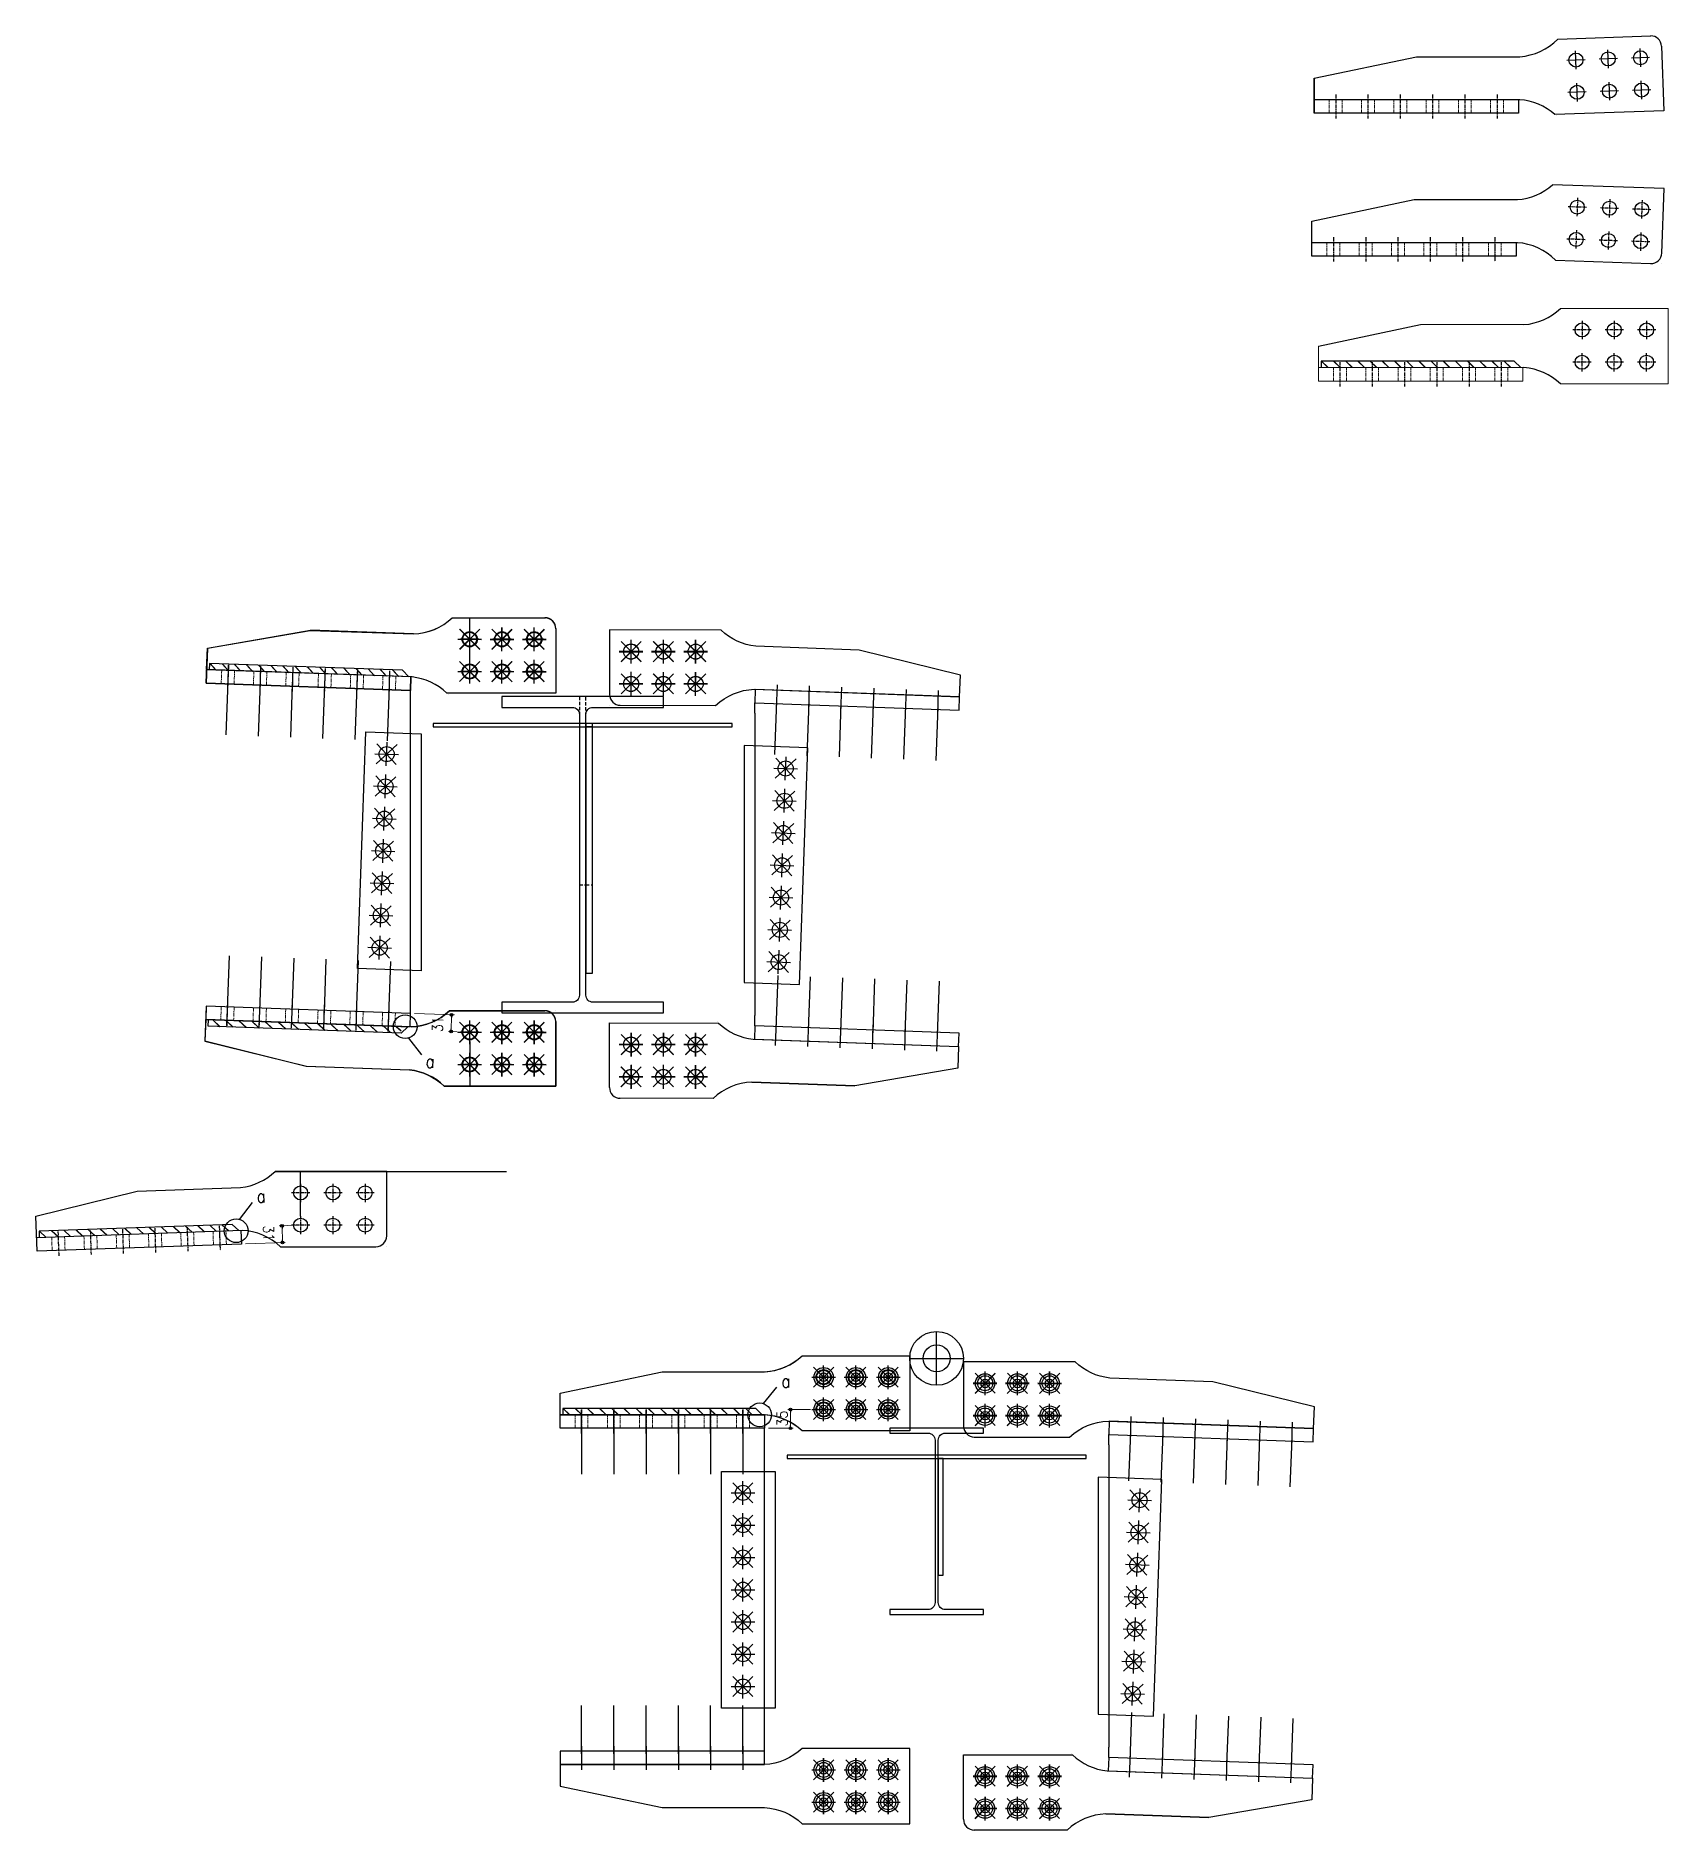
# Model space of a CAD drawing. Extents: x 89504 to 820828, y -112826 to 219894.
# Drawn here: x 807586 to 810620, y -108960 to -105625 of the extents above; entities that cross this region are included whole.
import ezdxf
from ezdxf.enums import TextEntityAlignment as Align

# ---------------------------------------------------------------- set-up
doc = ezdxf.new("R2010")
doc.units = 0
doc.header["$MEASUREMENT"] = 0
for name, pattern in [('CENTER', [2, 1.25, -0.25, 0.25, -0.25]), ('CENTER1', [10, 6.25, -1.25, 1.25, -1.25]), ('DUMMY', [0]), ('HIDDEN', [9.525, 6.35, -3.175])]:
    doc.linetypes.add(name, pattern=pattern)
doc.layers.get('0').update_dxf_attribs({"color": 3, "linetype": 'CONTINUOUS'})
doc.layers.get('Defpoints').update_dxf_attribs({"linetype": 'CONTINUOUS'})
for name, color, linetype in [('00_修正第五回', 2, 'CONTINUOUS'), ('2D_HL_GLN', 6, 'CONTINUOUS'), ('G_--_GLN', 7, 'CONTINUOUS'), ('G_--_KLN', 2, 'HIDDEN'), ('JO_--_GLN', 7, 'CONTINUOUS'), ('JO_--_KLN', 2, 'HIDDEN'), ('JO_BLT_MRK', 6, 'CONTINUOUS'), ('WCS金物', 30, 'CONTINUOUS'), ('寸法', 4, 'CONTINUOUS'), ('汎用', 3, 'CONTINUOUS'), ('金物', 7, 'CONTINUOUS')]:
    doc.layers.add(name, color=color, linetype=linetype)
doc.layers.add('_1-F_ADDL', color=8, linetype='DUMMY', plot=False)
doc.styles.add('DRACAD', font='txt', dxfattribs={"width": 0.85, "bigfont": 'extfont2'})
doc.styles.add('KANJI', font='simplex.shx', dxfattribs={"width": 0.7, "bigfont": 'extfont2.shx'})
doc.dimstyles.new('S5', dxfattribs={"dimscale": 5, "dimtxt": 4, "dimasz": 1, "dimexe": 1, "dimexo": 1.5, "dimgap": 1, "dimtad": 1, "dimtxsty": 'KANJI', "dimblk": 'ORIGIN', "dimcen": 0, "dimclrd": 256, "dimclre": 256, "dimclrt": 256, "dimadec": 0, "dimazin": 0, "dimtfac": 1, "dimtmove": 2, "dimatfit": 2, "dimfxl": 1, "dimtolj": 2, "dimlwd": 5, "dimlwe": 5, "dimarcsym": 0})

msp = doc.modelspace()

# ---------------------------------------------------------------- texts
at = {"layer": '寸法', "ltscale": 4, "style": 'DRACAD', "width": 0.85}
for rotation, p in [(358, (808326.88774, -107531.43508)), (2, (808012.68042, -107781.2325))]:
    msp.add_text('a', height=24, rotation=rotation, dxfattribs=at).set_placement(p, align=Align.MIDDLE_RIGHT)
msp.add_text('a', height=24, dxfattribs=at).set_placement((808987.88712, -108125.38603), align=Align.MIDDLE_RIGHT)

# ---------------------------------------------------------------- blocks, each defined once
blk = doc.blocks.new('_ORIGIN')
at = {"color": 0, "linetype": 'ByBlock'}
blk.add_line((0, 0), (-1, 0), dxfattribs=at)
blk.add_circle((0, 0), 0.5, dxfattribs=at)
blk = doc.blocks.new('*D345')
at = {"layer": 'Defpoints', "color": 0}
for p in [(809033, -108178.2), (808940, -108213.2), (808988.5, -108213.2)]:
    blk.add_point(p, dxfattribs=at)
at = {"layer": '寸法', "lineweight": 5}
for p, q in [((809025.5, -108178.2), (808983.5, -108178.2)), ((808947.5, -108213.2), (808993.5, -108213.2)), ((808988.5, -108183.2), (808988.5, -108208.2))]:
    blk.add_line(p, q, dxfattribs=at)
at = {"layer": '寸法', "lineweight": 5, "xscale": 5, "yscale": 5, "zscale": 5}
for p, rotation in [((808988.5, -108178.2), 90), ((808988.5, -108213.2), 270)]:
    blk.add_blockref('_ORIGIN', p, dxfattribs=dict(at, rotation=rotation))
at = {"layer": '寸法', "insert": (808973.1, -108195), "char_height": 20, "attachment_point": 5, "rotation": 90, "style": 'DRACAD'}
blk.add_mtext('\\A2;35', dxfattribs=at)
blk = doc.blocks.new('*D346')
at = {"layer": 'Defpoints', "color": 0}
for p in [(808077.9, -107835.6), (807967.9, -107870.6), (808044.4, -107868)]:
    blk.add_point(p, dxfattribs=at)
at = {"layer": '寸法', "lineweight": 5}
for p, q in [((808070.4, -107835.9), (808038.3, -107837)), ((808043.5, -107841.8), (808044.3, -107863)), ((807975.4, -107870.4), (808049.4, -107867.8))]:
    blk.add_line(p, q, dxfattribs=at)
at = {"layer": '寸法', "lineweight": 5, "xscale": 5, "yscale": 5, "zscale": 5}
for p, rotation in [((808043.3, -107836.8), 92.00000000000709), ((808044.4, -107868), 272.0000000000071)]:
    blk.add_blockref('_ORIGIN', p, dxfattribs=dict(at, rotation=rotation))
at = {"layer": '寸法', "insert": (808018.4, -107850.6), "char_height": 20, "attachment_point": 5, "rotation": 272, "style": 'DRACAD'}
blk.add_mtext('\\A2;31', dxfattribs=at)
blk = doc.blocks.new('*D347')
at = {"layer": 'Defpoints', "color": 0}
for p in [(808282.1, -107442), (808358.6, -107444.7), (808392.1, -107477)]:
    blk.add_point(p, dxfattribs=at)
at = {"layer": '寸法', "lineweight": 5}
for p, q in [((808289.6, -107442.3), (808363.6, -107444.9)), ((808384.6, -107476.8), (808352.6, -107475.7)), ((808357.7, -107470.8), (808358.5, -107449.7))]:
    blk.add_line(p, q, dxfattribs=at)
at = {"layer": '寸法', "lineweight": 5, "xscale": 5, "yscale": 5, "zscale": 5}
for p, rotation in [((808358.6, -107444.7), 87.99999999999292), ((808357.6, -107475.8), 267.9999999999929)]:
    blk.add_blockref('_ORIGIN', p, dxfattribs=dict(at, rotation=rotation))
at = {"layer": '寸法', "insert": (808332.6, -107462.1), "char_height": 20, "attachment_point": 5, "rotation": 88, "style": 'DRACAD'}
blk.add_mtext('\\A2;31', dxfattribs=at)

# ---------------------------------------------------------------- dimensions: what is measured, and where the dimension line sits
at = {"layer": '寸法'}
for base, p1, p2, angle, picture, middle in [((808358.63924, -107444.70638), (808392.0934, -107477.03334), (808282.0934, -107442.03334), 268, '*D347', (808332.61136, -107462.07488)), ((808044.43193, -107867.9612), (808077.88608, -107835.63424), (807967.88608, -107870.63424), 92, '*D346', (808018.40404, -107850.5927))]:
    dim = msp.add_linear_dim(base=base, p1=p1, p2=p2, angle=angle, text='31', dimstyle='S5', override={"dimtxsty": 'DRACAD'}, dxfattribs=at)
    dim.commit()
    dim.dimension.update_dxf_attribs({"geometry": picture, "text_midpoint": middle, "dimtype": 160})
dim = msp.add_linear_dim(base=(808988.50895, -108213.17001), p1=(809033, -108178.17001), p2=(808940, -108213.17001), angle=90, dimstyle='S5', override={"dimtxsty": 'DRACAD'}, dxfattribs=at)
dim.commit()
dim.dimension.update_dxf_attribs({"geometry": '*D345', "text_midpoint": (808973.07057, -108194.98678), "dimtype": 160})

# ---------------------------------------------------------------- hatches: boundary and pattern name
at = {"layer": '金物', "ltscale": 6}
h = msp.add_hatch(dxfattribs=at)
h.set_pattern_fill('JIS_LC_20', color=256, scale=0.8, angle=90)
h.set_pattern_definition([(135, (808065.551, -109320.765), (-11.31371, -11.31371), []), (135, (808065.551, -109320.445), (-11.31371, -11.31371), [])])
h.paths.add_polyline_path([(810153.55118, -106241.76536), (809974.55118, -106241.76536), (809974.55118, -106229.76536), (810153.55118, -106229.76536)])
h.paths.add_polyline_path([(810333.55118, -106241.76536), (810153.55118, -106241.76536), (810153.55118, -106229.76536), (810333.55118, -106229.76536)])
h.paths.add_polyline_path([(810331.55118, -106241.76536), (810333.55118, -106235.76536)], flags=17)
h = msp.add_hatch(dxfattribs=at)
h.set_pattern_fill('JIS_LC_20', color=256, scale=0.8, angle=88)
h.set_pattern_definition([(133, (805892.902, -109814.073), (-11.70166, -10.911974), []), (133, (805892.913, -109813.754), (-11.70166, -10.911974), [])])
h.paths.add_polyline_path([(808087.08529, -106809.81921), (807908.19433, -106803.5722), (807908.61312, -106791.57951), (808087.50408, -106797.82652)])
h.paths.add_polyline_path([(808266.97564, -106816.10112), (808087.08529, -106809.81921), (808087.50408, -106797.82652), (808267.39443, -106804.10843)])
h.paths.add_polyline_path([(808264.97685, -106816.03132), (808267.18503, -106810.10478)], flags=17)
h = msp.add_hatch(dxfattribs=at)
h.set_pattern_fill('JIS_LC_20', color=256, scale=0.8, angle=268)
h.set_pattern_definition([(137, (806106.068, -110515.152), (-10.911974, -11.70166), []), (137, (806106.057, -110514.832), (-10.911974, -11.70166), [])])
h.paths.add_polyline_path([(808085.34031, -107460.17781), (807906.44935, -107453.9308), (807906.03056, -107465.92349), (808084.92152, -107472.1705)])
h.paths.add_polyline_path([(808265.23066, -107466.45972), (808085.34031, -107460.17781), (808084.92152, -107472.1705), (808264.81187, -107478.45241)])
h.paths.add_polyline_path([(808263.23188, -107466.38992), (808265.02126, -107472.45607)], flags=17)
h = msp.add_hatch(dxfattribs=at)
h.set_pattern_fill('JIS_LC_20', color=256, scale=0.8, angle=92)
h.set_pattern_definition([(137, (805791.86, -111002.484), (-10.911974, -11.70166), []), (137, (805791.85, -111002.164), (-10.911974, -11.70166), [])])
h.paths.add_polyline_path([(807771.13299, -107852.48977), (807592.24203, -107858.73678), (807591.82324, -107846.74409), (807770.7142, -107840.49708)])
h.paths.add_polyline_path([(807951.02334, -107846.20786), (807771.13299, -107852.48977), (807770.7142, -107840.49708), (807950.60455, -107834.21517)])
h.paths.add_polyline_path([(807949.02456, -107846.27766), (807950.81394, -107840.21152)], flags=17)
h = msp.add_hatch(dxfattribs=at)
h.set_pattern_fill('JIS_LC_20', color=256, scale=0.8, angle=90)
h.set_pattern_definition([(135, (806656, -111267.17), (-11.31371, -11.31371), []), (135, (806656, -111266.85), (-11.31371, -11.31371), [])])
h.paths.add_polyline_path([(808744, -108188.17001), (808565, -108188.17001), (808565, -108176.17001), (808744, -108176.17001)])
h.paths.add_polyline_path([(808924, -108188.17001), (808744, -108188.17001), (808744, -108176.17001), (808924, -108176.17001)])
h.paths.add_polyline_path([(808922, -108188.17001), (808924, -108182.17001)], flags=17)

# ---------------------------------------------------------------- linework, layer by layer
at = {"layer": '00_修正第五回'}
msp.add_line((808030.74447, -107735.63424), (808460.73823, -107735.63424), dxfattribs=at)
at = {"layer": '2D_HL_GLN'}
for p, q in [((808370.0934, -106746.64428), (808414.0934, -106746.64428)), ((808410.7594, -106727.97828), (808373.4234, -106765.31428)), ((808373.4254, -106727.97628), (808410.7614, -106765.31228)), ((808392.0934, -106768.64428), (808392.0934, -106724.64428)), ((808430.0934, -106746.64428), (808474.0934, -106746.64428)), ((808470.7594, -106727.97828), (808433.4234, -106765.31428)), ((808433.4254, -106727.97628), (808470.7614, -106765.31228)), ((808452.0934, -106768.64428), (808452.0934, -106724.64428)), ((808490.0934, -106746.64428), (808534.0934, -106746.64428)), ((808530.7594, -106727.97828), (808493.4234, -106765.31428)), ((808493.4254, -106727.97628), (808530.7614, -106765.31228)), ((808512.0934, -106768.64428), (808512.0934, -106724.64428)), ((808692.0934, -106791.69574), (808692.0934, -106747.69574)), ((808752.0934, -106791.69574), (808752.0934, -106747.69574)), ((808812.0934, -106791.69574), (808812.0934, -106747.69574)), ((808670.0934, -106769.69574), (808714.0934, -106769.69574)), ((808710.7594, -106751.02974), (808673.4234, -106788.36574)), ((808673.4254, -106751.02774), (808710.7614, -106788.36374)), ((808730.0934, -106769.69574), (808774.0934, -106769.69574)), ((808770.7594, -106751.02974), (808733.4234, -106788.36574)), ((808733.4254, -106751.02774), (808770.7614, -106788.36374)), ((808790.0934, -106769.69574), (808834.0934, -106769.69574)), ((808830.7594, -106751.02974), (808793.4234, -106788.36574)), ((808793.4254, -106751.02774), (808830.7614, -106788.36374)), ((808370.0934, -106806.64428), (808414.0934, -106806.64428)), ((808410.7594, -106787.97828), (808373.4234, -106825.31428)), ((808373.4254, -106787.97628), (808410.7614, -106825.31228)), ((808392.0934, -106828.64428), (808392.0934, -106784.64428)), ((808430.0934, -106806.64428), (808474.0934, -106806.64428)), ((808470.7594, -106787.97828), (808433.4234, -106825.31428)), ((808433.4254, -106787.97628), (808470.7614, -106825.31228)), ((808452.0934, -106828.64428), (808452.0934, -106784.64428)), ((808490.0934, -106806.64428), (808534.0934, -106806.64428)), ((808530.7594, -106787.97828), (808493.4234, -106825.31428)), ((808493.4254, -106787.97628), (808530.7614, -106825.31228)), ((808512.0934, -106828.64428), (808512.0934, -106784.64428)), ((808710.7594, -106811.02974), (808673.4234, -106848.36574)), ((808673.4254, -106811.02774), (808710.7614, -106848.36374)), ((808692.0934, -106851.69574), (808692.0934, -106807.69574)), ((808770.7594, -106811.02974), (808733.4234, -106848.36574)), ((808733.4254, -106811.02774), (808770.7614, -106848.36374)), ((808752.0934, -106851.69574), (808752.0934, -106807.69574)), ((808830.7594, -106811.02974), (808793.4234, -106848.36574)), ((808793.4254, -106811.02774), (808830.7614, -106848.36374)), ((808812.0934, -106851.69574), (808812.0934, -106807.69574)), ((807942.4937, -106824.40937), (807938.89424, -106924.34457)), ((808002.45482, -106826.56905), (807998.85536, -106926.50425)), ((808062.41594, -106828.72872), (808058.81648, -106928.66392)), ((808122.37706, -106830.88839), (808118.7776, -106930.82359)), ((808182.33818, -106833.04807), (808178.73872, -106932.98327)), ((808242.29929, -106835.20774), (808238.69984, -106935.14294)), ((808670.0934, -106829.69574), (808714.0934, -106829.69574)), ((808730.0934, -106829.69574), (808774.0934, -106829.69574)), ((808790.0934, -106829.69574), (808834.0934, -106829.69574)), ((808962.24745, -106861.13876), (808958.648, -106961.07396)), ((809022.20857, -106863.29843), (809018.60912, -106963.23363)), ((809082.16969, -106865.45811), (809078.57024, -106965.3933)), ((809142.13081, -106867.61778), (809138.53135, -106967.55298)), ((809202.09193, -106869.77745), (809198.49247, -106969.71265)), ((809262.05305, -106871.93713), (809258.45359, -106971.87233)), ((807942.13375, -107434.79195), (807945.73321, -107334.85676)), ((808002.09487, -107436.95163), (808005.69433, -107337.01643)), ((808062.05599, -107439.1113), (808065.65545, -107339.1761)), ((808122.01711, -107441.27097), (808125.61657, -107341.33578)), ((808181.97823, -107443.43065), (808185.57769, -107343.49545)), ((808241.93935, -107445.59032), (808245.5388, -107345.65512)), ((808961.88751, -107471.52134), (808965.48696, -107371.58614)), ((809021.84863, -107473.68101), (809025.44808, -107373.74581)), ((809081.80975, -107475.84069), (809085.4092, -107375.90549)), ((809141.77086, -107478.00036), (809145.37032, -107378.06516)), ((809201.73198, -107480.16003), (809205.33144, -107380.22483)), ((809261.6931, -107482.31971), (809265.29256, -107382.38451)), ((808370.0934, -107477.03334), (808414.0934, -107477.03334)), ((808410.7594, -107458.36734), (808373.4234, -107495.70334)), ((808373.4254, -107458.36534), (808410.7614, -107495.70134)), ((808392.0934, -107499.03334), (808392.0934, -107455.03334)), ((808430.0934, -107477.03334), (808474.0934, -107477.03334)), ((808470.7594, -107458.36734), (808433.4234, -107495.70334)), ((808433.4254, -107458.36534), (808470.7614, -107495.70134)), ((808452.0934, -107499.03334), (808452.0934, -107455.03334)), ((808490.0934, -107477.03334), (808534.0934, -107477.03334)), ((808530.7594, -107458.36734), (808493.4234, -107495.70334)), ((808493.4254, -107458.36534), (808530.7614, -107495.70134)), ((808512.0934, -107499.03334), (808512.0934, -107455.03334)), ((808710.7594, -107481.4188), (808673.4234, -107518.7548)), ((808673.4254, -107481.4168), (808710.7614, -107518.7528)), ((808692.0934, -107522.0848), (808692.0934, -107478.0848)), ((808770.7594, -107481.4188), (808733.4234, -107518.7548)), ((808733.4254, -107481.4168), (808770.7614, -107518.7528)), ((808752.0934, -107522.0848), (808752.0934, -107478.0848)), ((808830.7594, -107481.4188), (808793.4234, -107518.7548)), ((808793.4254, -107481.4168), (808830.7614, -107518.7528)), ((808812.0934, -107522.0848), (808812.0934, -107478.0848)), ((808392.0934, -107559.03334), (808392.0934, -107515.03334)), ((808452.0934, -107559.03334), (808452.0934, -107515.03334)), ((808512.0934, -107559.03334), (808512.0934, -107515.03334)), ((808670.0934, -107500.0848), (808714.0934, -107500.0848)), ((808730.0934, -107500.0848), (808774.0934, -107500.0848)), ((808790.0934, -107500.0848), (808834.0934, -107500.0848)), ((808370.0934, -107537.03334), (808414.0934, -107537.03334)), ((808410.7594, -107518.36734), (808373.4234, -107555.70334)), ((808373.4254, -107518.36534), (808410.7614, -107555.70134)), ((808430.0934, -107537.03334), (808474.0934, -107537.03334)), ((808470.7594, -107518.36734), (808433.4234, -107555.70334)), ((808433.4254, -107518.36534), (808470.7614, -107555.70134)), ((808490.0934, -107537.03334), (808534.0934, -107537.03334)), ((808530.7594, -107518.36734), (808493.4234, -107555.70334)), ((808493.4254, -107518.36534), (808530.7614, -107555.70134)), ((808710.7594, -107541.4188), (808673.4234, -107578.7548)), ((808673.4254, -107541.4168), (808710.7614, -107578.7528)), ((808692.0934, -107582.0848), (808692.0934, -107538.0848)), ((808770.7594, -107541.4188), (808733.4234, -107578.7548)), ((808733.4254, -107541.4168), (808770.7614, -107578.7528)), ((808752.0934, -107582.0848), (808752.0934, -107538.0848)), ((808830.7594, -107541.4188), (808793.4234, -107578.7548)), ((808793.4254, -107541.4168), (808830.7614, -107578.7528)), ((808812.0934, -107582.0848), (808812.0934, -107538.0848)), ((808670.0934, -107560.0848), (808714.0934, -107560.0848)), ((808730.0934, -107560.0848), (808774.0934, -107560.0848)), ((808790.0934, -107560.0848), (808834.0934, -107560.0848)), ((809031.33, -108136.84001), (809068.666, -108099.50401)), ((809050, -108140.17001), (809050, -108096.17001)), ((809091.33, -108136.84001), (809128.666, -108099.50401)), ((809110, -108140.17001), (809110, -108096.17001)), ((809151.33, -108136.84001), (809188.666, -108099.50401)), ((809170, -108140.17001), (809170, -108096.17001)), ((809331.33, -108148.36574), (809368.666, -108111.02974)), ((809350, -108151.69574), (809350, -108107.69574)), ((809391.33, -108148.36574), (809428.666, -108111.02974)), ((809410, -108151.69574), (809410, -108107.69574)), ((809451.33, -108148.36574), (809488.666, -108111.02974)), ((809470, -108151.69574), (809470, -108107.69574)), ((809028, -108118.17001), (809072, -108118.17001)), ((809088, -108118.17001), (809132, -108118.17001)), ((809148, -108118.17001), (809192, -108118.17001)), ((809328, -108129.69574), (809372, -108129.69574)), ((809388, -108129.69574), (809432, -108129.69574)), ((809448, -108129.69574), (809492, -108129.69574)), ((809028, -108178.17001), (809072, -108178.17001)), ((809031.33, -108196.84001), (809068.666, -108159.50401)), ((809050, -108200.17001), (809050, -108156.17001)), ((809088, -108178.17001), (809132, -108178.17001)), ((809091.33, -108196.84001), (809128.666, -108159.50401)), ((809110, -108200.17001), (809110, -108156.17001)), ((809148, -108178.17001), (809192, -108178.17001)), ((809151.33, -108196.84001), (809188.666, -108159.50401)), ((809170, -108200.17001), (809170, -108156.17001)), ((809331.33, -108208.36574), (809368.666, -108171.02974)), ((809350, -108211.69574), (809350, -108167.69574)), ((809391.33, -108208.36574), (809428.666, -108171.02974)), ((809410, -108211.69574), (809410, -108167.69574)), ((809451.33, -108208.36574), (809488.666, -108171.02974)), ((809470, -108211.69574), (809470, -108167.69574)), ((808600, -108208.17001), (808600, -108298.17001)), ((808660, -108208.17001), (808660, -108298.17001)), ((808720, -108208.17001), (808720, -108298.17001)), ((808780, -108208.17001), (808780, -108298.17001)), ((808840, -108208.17001), (808840, -108298.17001)), ((808900, -108208.17001), (808900, -108298.17001)), ((809328, -108189.69574), (809372, -108189.69574)), ((809388, -108189.69574), (809432, -108189.69574)), ((809448, -108189.69574), (809492, -108189.69574)), ((809620.15405, -108221.13876), (809616.91454, -108311.08044)), ((809680.11517, -108223.29843), (809676.87566, -108313.24011)), ((809740.07629, -108225.45811), (809736.83678, -108315.39978)), ((809800.03741, -108227.61778), (809796.7979, -108317.55946)), ((809859.99853, -108229.77745), (809856.75902, -108319.71913)), ((809919.95965, -108231.93713), (809916.72014, -108321.87881)), ((808600, -108818.17001), (808600, -108728.17001)), ((808660, -108818.17001), (808660, -108728.17001)), ((808720, -108818.17001), (808720, -108728.17001)), ((808780, -108818.17001), (808780, -108728.17001)), ((808840, -108818.17001), (808840, -108728.17001)), ((808900, -108818.17001), (808900, -108728.17001)), ((809619.79411, -108831.52134), (809623.03362, -108741.57966)), ((809679.75523, -108833.68101), (809682.99474, -108743.73933)), ((809739.71634, -108835.84069), (809742.95586, -108745.89901)), ((809799.67746, -108838.00036), (809802.91697, -108748.05868)), ((809859.63858, -108840.16003), (809862.87809, -108750.21835)), ((809919.5997, -108842.31971), (809922.83921, -108752.37803)), ((809028, -108848.17001), (809072, -108848.17001)), ((809031.33, -108866.84001), (809068.666, -108829.50401)), ((809050, -108870.17001), (809050, -108826.17001)), ((809088, -108848.17001), (809132, -108848.17001)), ((809091.33, -108866.84001), (809128.666, -108829.50401)), ((809110, -108870.17001), (809110, -108826.17001)), ((809148, -108848.17001), (809192, -108848.17001)), ((809151.33, -108866.84001), (809188.666, -108829.50401)), ((809170, -108870.17001), (809170, -108826.17001)), ((809331.33, -108878.7548), (809368.666, -108841.4188)), ((809350, -108882.0848), (809350, -108838.0848)), ((809391.33, -108878.7548), (809428.666, -108841.4188)), ((809410, -108882.0848), (809410, -108838.0848)), ((809451.33, -108878.7548), (809488.666, -108841.4188)), ((809470, -108882.0848), (809470, -108838.0848)), ((809328, -108860.0848), (809372, -108860.0848)), ((809388, -108860.0848), (809432, -108860.0848)), ((809448, -108860.0848), (809492, -108860.0848)), ((809028, -108908.17001), (809072, -108908.17001)), ((809031.33, -108926.84001), (809068.666, -108889.50401)), ((809050, -108930.17001), (809050, -108886.17001)), ((809088, -108908.17001), (809132, -108908.17001)), ((809091.33, -108926.84001), (809128.666, -108889.50401)), ((809110, -108930.17001), (809110, -108886.17001)), ((809148, -108908.17001), (809192, -108908.17001)), ((809151.33, -108926.84001), (809188.666, -108889.50401)), ((809170, -108930.17001), (809170, -108886.17001)), ((809331.33, -108938.7548), (809368.666, -108901.4188)), ((809350, -108942.0848), (809350, -108898.0848)), ((809391.33, -108938.7548), (809428.666, -108901.4188)), ((809410, -108942.0848), (809410, -108898.0848)), ((809451.33, -108938.7548), (809488.666, -108901.4188)), ((809470, -108942.0848), (809470, -108898.0848)), ((809328, -108920.0848), (809372, -108920.0848)), ((809388, -108920.0848), (809432, -108920.0848)), ((809448, -108920.0848), (809492, -108920.0848))]:
    msp.add_line(p, q, dxfattribs=at)
for centre, radius in [((808392.0934, -106746.64428), 14), ((808452.0934, -106746.64428), 14), ((808512.0934, -106746.64428), 14), ((808692.0934, -106769.69574), 14), ((808752.0934, -106769.69574), 14), ((808812.0934, -106769.69574), 14), ((808392.0934, -106806.64428), 14), ((808452.0934, -106806.64428), 14), ((808512.0934, -106806.64428), 14), ((808692.0934, -106829.69574), 14), ((808752.0934, -106829.69574), 14), ((808812.0934, -106829.69574), 14), ((808392.0934, -107477.03334), 14), ((808452.0934, -107477.03334), 14), ((808512.0934, -107477.03334), 14), ((808692.0934, -107500.0848), 14), ((808752.0934, -107500.0848), 14), ((808812.0934, -107500.0848), 14), ((808392.0934, -107537.03334), 14), ((808452.0934, -107537.03334), 14), ((808512.0934, -107537.03334), 14), ((808692.0934, -107560.0848), 14), ((808752.0934, -107560.0848), 14), ((808812.0934, -107560.0848), 14), ((809050, -108118.17001), 18), ((809050, -108118.17001), 8), ((809110, -108118.17001), 18), ((809110, -108118.17001), 8), ((809170, -108118.17001), 18), ((809170, -108118.17001), 8), ((809350, -108129.69574), 18), ((809410, -108129.69574), 18), ((809470, -108129.69574), 18), ((809350, -108129.69574), 8), ((809410, -108129.69574), 8), ((809470, -108129.69574), 8), ((809050, -108178.17001), 18), ((809050, -108178.17001), 8), ((809110, -108178.17001), 18), ((809110, -108178.17001), 8), ((809170, -108178.17001), 18), ((809170, -108178.17001), 8), ((809350, -108189.69574), 18), ((809350, -108189.69574), 8), ((809410, -108189.69574), 18), ((809410, -108189.69574), 8), ((809470, -108189.69574), 18), ((809470, -108189.69574), 8), ((809050, -108848.17001), 18), ((809050, -108848.17001), 8), ((809110, -108848.17001), 18), ((809110, -108848.17001), 8), ((809170, -108848.17001), 18), ((809170, -108848.17001), 8), ((809350, -108860.0848), 18), ((809410, -108860.0848), 18), ((809470, -108860.0848), 18), ((809350, -108860.0848), 8), ((809410, -108860.0848), 8), ((809470, -108860.0848), 8), ((809050, -108908.17001), 18), ((809050, -108908.17001), 8), ((809110, -108908.17001), 18), ((809110, -108908.17001), 8), ((809170, -108908.17001), 18), ((809170, -108908.17001), 8), ((809350, -108920.0848), 18), ((809350, -108920.0848), 8), ((809410, -108920.0848), 18), ((809410, -108920.0848), 8), ((809470, -108920.0848), 18), ((809470, -108920.0848), 8)]:
    msp.add_circle(centre, radius, dxfattribs=at)
at = {"layer": '_1-F_ADDL'}
for p, q in [((808392.0934, -106789.64428), (808392.0934, -106706.64655)), ((808392.0934, -107494.03334), (808392.0934, -107577.03334)), ((808077.88608, -107818.63424), (808077.88608, -107735.63424))]:
    msp.add_line(p, q, dxfattribs=at)
at = {"layer": 'G_--_GLN'}
for p, q in [((808282.0934, -106860.6566), (808282.0934, -106841.64428)), ((808282.0934, -107423.02102), (808282.0934, -106860.6566)), ((808922.0934, -106883.70806), (808922.0934, -106864.69574)), ((808922.0934, -106883.70806), (808922.0934, -107446.07248)), ((808282.0934, -107442.03334), (808282.0934, -107423.02102)), ((808922.0934, -107465.0848), (808922.0934, -107446.07248)), ((808940, -108232.17001), (808940, -108213.17001)), ((808940, -108794.17001), (808940, -108232.17001)), ((809580, -108243.70806), (809580, -108224.69574)), ((809580, -108243.70806), (809580, -108806.07248)), ((808940, -108813.17001), (808940, -108794.17001)), ((809580, -108825.0848), (809580, -108806.07248))]:
    msp.add_line(p, q, dxfattribs=at)
for points in [[(808452.0934, -106853.17001), (808452.0934, -106873.17001), (808583.0934, -106873.17001, -0.4142135624), (808596.0934, -106886.17001), (808596.0934, -107408.17001, -0.4142135624), (808583.0934, -107421.17001), (808452.0934, -107421.17001), (808452.0934, -107441.17001), (808752.0934, -107441.17001), (808752.0934, -107421.17001), (808621.0934, -107421.17001, -0.4142135624), (808608.0934, -107408.17001), (808608.0934, -106886.17001, -0.4142135624), (808621.0934, -106873.17001), (808752.0934, -106873.17001), (808752.0934, -106853.17001)], [(809173, -108213.17001), (809173, -108222.17001), (809244, -108222.17001, -0.4142135624), (809257, -108235.17001), (809257, -108537.17001, -0.4142135624), (809244, -108550.17001), (809173, -108550.17001), (809173, -108559.17001), (809347, -108559.17001), (809347, -108550.17001), (809276, -108550.17001, -0.4142135624), (809263, -108537.17001), (809263, -108235.17001, -0.4142135624), (809276, -108222.17001), (809347, -108222.17001), (809347, -108213.17001)]]:
    msp.add_lwpolyline(points, format="xyb", close=True, dxfattribs=at)
at = {"layer": 'G_--_KLN'}
msp.add_lwpolyline([(808596.0934, -106853.16982), (808596.0934, -107203.16982), (808608.0934, -107203.16982), (808608.0934, -106853.16982)], close=True, dxfattribs=at)
at = {"layer": 'JO_--_GLN'}
for p, q in [((808183.42807, -107358.42775), (808199.26568, -106918.71288)), ((808199.26568, -106918.71288), (808302.0934, -106922.41652)), ((808302.0934, -106922.41652), (808302.0934, -107362.70183)), ((809020.75873, -106948.30133), (808902.0934, -106944.02725)), ((808902.0934, -106944.02725), (808902.0934, -107384.31256)), ((809004.92112, -107388.0162), (809020.75873, -106948.30133)), ((808302.0934, -107362.70183), (808183.42807, -107358.42775)), ((808902.0934, -107384.31256), (809004.92112, -107388.0162)), ((808860, -108293.17001), (808960, -108293.17001)), ((808860, -108733.17001), (808860, -108293.17001)), ((808960, -108293.17001), (808960, -108733.17001)), ((809678.66533, -108308.30133), (809560, -108304.02725)), ((809560, -108304.02725), (809560, -108744.31256)), ((809662.82772, -108748.0162), (809678.66533, -108308.30133)), ((808960, -108733.17001), (808860, -108733.17001)), ((809560, -108744.31256), (809662.82772, -108748.0162))]:
    msp.add_line(p, q, dxfattribs=at)
for points in [[(808324.0934, -106903.16982), (808324.0934, -106909.16982), (808880.0934, -106909.16982), (808880.0934, -106903.16982)], [(808620.0934, -107367.17001), (808620.0934, -106909.16982), (808608.0934, -106909.16982), (808608.0934, -107367.17001)], [(808982, -108263.17001), (808982, -108269.17001), (809538, -108269.17001), (809538, -108263.17001)], [(809272, -108486.17001), (809272, -108269.17001), (809263, -108269.17001), (809263, -108486.17001)]]:
    msp.add_lwpolyline(points, close=True, dxfattribs=at)
at = {"layer": 'JO_--_KLN'}
msp.add_lwpolyline([(808608.0934, -106903.16982), (808608.0934, -107203.16982), (808620.0934, -107203.16982), (808620.0934, -106903.16982)], close=True, dxfattribs=at)
at = {"layer": 'JO_BLT_MRK'}
for p, q in [((808257.12575, -106942.14471), (808218.47005, -106978.11262)), ((808219.81602, -106940.79889), (808255.78393, -106979.45459)), ((808237.00809, -106982.11248), (808238.59185, -106938.141)), ((808215.81423, -106959.33486), (808259.78572, -106960.91862)), ((808998.67065, -106968.8536), (808960.01495, -107004.82151)), ((808961.36091, -106967.50778), (808997.32882, -107006.16348)), ((808978.55299, -107008.82137), (808980.13675, -106964.84988)), ((808254.96608, -107002.10583), (808216.31038, -107038.07374)), ((808217.65634, -107000.76001), (808253.62426, -107039.41571)), ((808234.84842, -107042.0736), (808236.43218, -106998.10211)), ((808957.35912, -106986.04375), (809001.33061, -106987.62751)), ((808213.65456, -107019.29598), (808257.62604, -107020.87974)), ((808955.19945, -107046.00487), (808999.17094, -107047.58863)), ((808996.51097, -107028.81472), (808957.85527, -107064.78263)), ((808959.20124, -107027.4689), (808995.16915, -107066.12459)), ((808976.39331, -107068.78249), (808977.97707, -107024.811)), ((808211.49488, -107079.2571), (808255.46637, -107080.84086)), ((808252.80641, -107062.06695), (808214.15071, -107098.03486)), ((808215.49667, -107060.72113), (808251.46458, -107099.37683)), ((808232.68875, -107102.03472), (808234.27251, -107058.06323)), ((808953.03978, -107105.96598), (808997.01126, -107107.54975)), ((808994.3513, -107088.77584), (808955.6956, -107124.74375)), ((808957.04156, -107087.43002), (808993.00948, -107126.08571)), ((808974.23364, -107128.74361), (808975.8174, -107084.77212)), ((808209.33521, -107139.21822), (808253.3067, -107140.80198)), ((808250.64673, -107122.02807), (808211.99103, -107157.99598)), ((808213.337, -107120.68225), (808249.30491, -107159.33795)), ((808230.52907, -107161.99584), (808232.11283, -107118.02435)), ((808954.88189, -107147.39113), (808990.8498, -107186.04683)), ((808972.07397, -107188.70473), (808973.65773, -107144.73324)), ((808211.17732, -107180.64337), (808247.14524, -107219.29906)), ((808228.3694, -107221.95696), (808229.95316, -107177.98547)), ((808950.8801, -107165.9271), (808994.85159, -107167.51086)), ((808992.19163, -107148.73695), (808953.53593, -107184.70487)), ((808207.17554, -107199.17934), (808251.14702, -107200.7631)), ((808248.48706, -107181.98919), (808209.83136, -107217.9571)), ((808990.03195, -107208.69807), (808951.37625, -107244.66599)), ((808952.72222, -107207.35225), (808988.69013, -107246.00795)), ((808969.91429, -107248.66585), (808971.49805, -107204.69436)), ((808246.32739, -107241.9503), (808207.67169, -107277.91822)), ((808209.01765, -107240.60449), (808244.98556, -107279.26018)), ((808226.20973, -107281.91808), (808227.79349, -107237.94659)), ((808948.72043, -107225.88822), (808992.69192, -107227.47198)), ((808205.01586, -107259.14045), (808248.98735, -107260.72421)), ((808987.87228, -107268.65919), (808949.21658, -107304.62711)), ((808950.56254, -107267.31337), (808986.53046, -107305.96907)), ((808967.75462, -107308.62697), (808969.33838, -107264.65548)), ((808244.16771, -107301.91142), (808205.51201, -107337.87934)), ((808206.85798, -107300.5656), (808242.82589, -107339.2213)), ((808224.05005, -107341.8792), (808225.63381, -107297.90771)), ((808946.56076, -107285.84934), (808990.53224, -107287.4331)), ((808202.85619, -107319.10157), (808246.82768, -107320.68533)), ((808944.40108, -107345.81046), (808988.37257, -107347.39422)), ((808985.71261, -107328.62031), (808947.05691, -107364.58822)), ((808948.40287, -107327.27449), (808984.37078, -107365.93019)), ((808965.59495, -107368.58809), (808967.17871, -107324.6166)), ((808918.666, -108314.50401), (808881.33, -108351.84001)), ((808881.332, -108314.50201), (808918.668, -108351.83801)), ((808900, -108355.17001), (808900, -108311.17001)), ((808878, -108333.17001), (808922, -108333.17001)), ((809615.26572, -108346.04375), (809659.23721, -108347.62751)), ((809656.57725, -108328.8536), (809617.92155, -108364.82151)), ((809619.26751, -108327.50778), (809655.23542, -108366.16348)), ((809636.45959, -108368.82137), (809638.04335, -108324.84988)), ((808918.666, -108374.50401), (808881.33, -108411.84001)), ((808881.332, -108374.50201), (808918.668, -108411.83801)), ((808900, -108415.17001), (808900, -108371.17001)), ((808878, -108393.17001), (808922, -108393.17001)), ((809613.10605, -108406.00487), (809657.07754, -108407.58863)), ((809654.41757, -108388.81472), (809615.76187, -108424.78263)), ((809617.10784, -108387.4689), (809653.07575, -108426.12459)), ((809634.29991, -108428.78249), (809635.88367, -108384.811)), ((808918.666, -108434.50401), (808881.33, -108471.84001)), ((808881.332, -108434.50201), (808918.668, -108471.83801)), ((808900, -108475.17001), (808900, -108431.17001)), ((809652.2579, -108448.77584), (809613.6022, -108484.74375)), ((809614.94816, -108447.43002), (809650.91608, -108486.08571)), ((809632.14024, -108488.74361), (809633.724, -108444.77212)), ((808878, -108453.17001), (808922, -108453.17001)), ((809610.94638, -108465.96598), (809654.91786, -108467.54975)), ((808878, -108513.17001), (808922, -108513.17001)), ((808918.666, -108494.50401), (808881.33, -108531.84001)), ((808881.332, -108494.50201), (808918.668, -108531.83801)), ((808900, -108535.17001), (808900, -108491.17001)), ((809650.09823, -108508.73695), (809611.44253, -108544.70487)), ((809612.78849, -108507.39113), (809648.7564, -108546.04683)), ((809629.98057, -108548.70473), (809631.56433, -108504.73324)), ((809608.7867, -108525.9271), (809652.75819, -108527.51086)), ((808878, -108573.17001), (808922, -108573.17001)), ((808918.666, -108554.50401), (808881.33, -108591.84001)), ((808881.332, -108554.50201), (808918.668, -108591.83801)), ((808900, -108595.17001), (808900, -108551.17001)), ((809647.93855, -108568.69807), (809609.28285, -108604.66599)), ((809610.62882, -108567.35225), (809646.59673, -108606.00795)), ((809627.82089, -108608.66585), (809629.40465, -108564.69436)), ((808918.666, -108614.50401), (808881.33, -108651.84001)), ((808881.332, -108614.50201), (808918.668, -108651.83801)), ((808900, -108655.17001), (808900, -108611.17001)), ((809606.62703, -108585.88822), (809650.59852, -108587.47198)), ((808878, -108633.17001), (808922, -108633.17001)), ((809604.46736, -108645.84934), (809648.43884, -108647.4331)), ((809645.77888, -108628.65919), (809607.12318, -108664.62711)), ((809608.46914, -108627.31337), (809644.43706, -108665.96907)), ((809625.66122, -108668.62697), (809627.24498, -108624.65548)), ((808918.666, -108674.50401), (808881.33, -108711.84001)), ((808881.332, -108674.50201), (808918.668, -108711.83801)), ((808900, -108715.17001), (808900, -108671.17001)), ((808878, -108693.17001), (808922, -108693.17001)), ((809602.30768, -108705.81046), (809646.27917, -108707.39422)), ((809643.6192, -108688.62031), (809604.96351, -108724.58822)), ((809606.30947, -108687.27449), (809642.27738, -108725.93019)), ((809623.50155, -108728.58809), (809625.08531, -108684.6166))]:
    msp.add_line(p, q, dxfattribs=at)
for centre in [(808237.79997, -106960.12674), (808979.34487, -106986.83563), (808235.6403, -107020.08786), (808977.18519, -107046.79675), (808233.48063, -107080.04898), (808975.02552, -107106.75786), (808231.32095, -107140.0101), (808972.86585, -107166.71898), (808229.16128, -107199.97122), (808970.70617, -107226.6801), (808227.00161, -107259.93233), (808968.5465, -107286.64122), (808224.84193, -107319.89345), (808966.38683, -107346.60234), (808900, -108333.17001), (809637.25147, -108346.83563), (808900, -108393.17001), (809635.09179, -108406.79675), (808900, -108453.17001), (809632.93212, -108466.75786), (808900, -108513.17001), (809630.77245, -108526.71898), (808900, -108573.17001), (809628.61277, -108586.6801), (808900, -108633.17001), (809626.4531, -108646.64122), (808900, -108693.17001), (809624.29343, -108706.60234)]:
    msp.add_circle(centre, 14, dxfattribs=at)
at = {"layer": 'WCS金物', "color": 30}
for p, q in [((808532.93893, -106706.93112), (808532.93893, -106706.93112)), ((807904.67931, -106763.00838), (808095.99598, -106729.87331)), ((808095.99598, -106729.87331), (808095.99598, -106729.87331)), ((808095.99598, -106729.87331), (808095.99598, -106729.87331)), ((808095.99598, -106729.87331), (808095.99598, -106729.87331)), ((808287.87156, -106736.78431), (808095.99598, -106729.87331)), ((808370.19744, -106746.74037), (808414.19742, -106746.78857)), ((808410.88387, -106728.11893), (808373.50699, -106765.41401)), ((808373.54989, -106728.07603), (808410.84497, -106765.45291)), ((808392.17333, -106768.76446), (808392.22153, -106724.76449)), ((808430.19741, -106746.8061), (808474.19738, -106746.85431)), ((808470.88383, -106728.18466), (808433.50695, -106765.47974)), ((808433.54986, -106728.14176), (808470.84493, -106765.51864)), ((808452.17329, -106768.83019), (808452.2215, -106724.83022)), ((808490.19737, -106746.87183), (808534.19735, -106746.92004)), ((808530.8838, -106728.2504), (808493.50692, -106765.54547)), ((808493.54982, -106728.2075), (808530.8449, -106765.58438)), ((808512.17326, -106768.89592), (808512.22146, -106724.89595)), ((808652.24142, -106729.39992), (808652.24142, -106729.39992)), ((808692.17348, -106791.44354), (808692.22166, -106747.44357)), ((808752.17344, -106791.50925), (808752.22163, -106747.50928)), ((808812.17341, -106791.57495), (808812.22159, -106747.57498)), ((807904.67931, -106763.00838), (807904.67931, -106763.00838)), ((807904.67931, -106763.00838), (807904.67931, -106763.00838)), ((808714.19756, -106769.46765), (808670.19758, -106769.41947)), ((808710.886, -106750.79601), (808673.50914, -106788.0911)), ((808673.55202, -106750.75713), (808710.84711, -106788.13399)), ((808774.19752, -106769.53335), (808730.19755, -106769.48517)), ((808770.88597, -106750.86172), (808733.5091, -106788.15681)), ((808733.55199, -106750.82283), (808770.84708, -106788.1997)), ((808834.19749, -106769.59906), (808790.19751, -106769.55087)), ((808830.88593, -106750.92742), (808793.50907, -106788.22251)), ((808793.55195, -106750.88854), (808830.84704, -106788.2654)), ((809115.74969, -106766.60271), (809115.74969, -106766.60271)), ((807903.19441, -106812.73615), (807903.19441, -106812.73615)), ((807903.23952, -106802.98246), (807903.23952, -106802.98246)), ((808284.99198, -106816.73247), (807903.23952, -106802.98246)), ((807903.23952, -106802.98246), (807903.23952, -106802.98246)), ((808370.13171, -106806.74033), (808414.13169, -106806.78854)), ((808410.81814, -106788.1189), (808373.44126, -106825.41397)), ((808373.48416, -106788.076), (808410.77924, -106825.45288)), ((808392.1076, -106828.76442), (808392.1558, -106784.76445)), ((808430.13168, -106806.80607), (808474.13165, -106806.85427)), ((808470.8181, -106788.18463), (808433.44122, -106825.4797)), ((808433.48413, -106788.14173), (808470.7792, -106825.51861)), ((808452.10756, -106828.83015), (808452.15577, -106784.83018)), ((808490.13164, -106806.8718), (808534.13161, -106806.92)), ((808530.81807, -106788.25036), (808493.44119, -106825.54543)), ((808493.48409, -106788.20746), (808530.77917, -106825.58434)), ((808512.10753, -106828.89589), (808512.15573, -106784.89591)), ((808710.8203, -106810.79598), (808673.44343, -106848.09107)), ((808673.48632, -106810.75709), (808710.78141, -106848.13396)), ((808692.10777, -106851.44351), (808692.15596, -106807.44353)), ((808770.82026, -106810.86168), (808733.4434, -106848.15677)), ((808733.48628, -106810.8228), (808770.78137, -106848.19966)), ((808752.10774, -106851.50921), (808752.15592, -106807.50924)), ((808830.82023, -106810.92738), (808793.44336, -106848.22248)), ((808793.48625, -106810.8885), (808830.78134, -106848.26536)), ((808812.1077, -106851.57492), (808812.15589, -106807.57494)), ((809304.18679, -106813.41571), (809304.18679, -106813.41571)), ((808282.99327, -106816.66048), (808282.99327, -106816.66048)), ((808552.08774, -106846.94011), (808552.08774, -106846.94011)), ((808552.11166, -106845.52605), (808552.11166, -106845.52605)), ((808714.13185, -106829.46761), (808670.13188, -106829.41943)), ((808774.13182, -106829.53332), (808730.13184, -106829.48513)), ((808834.13178, -106829.59902), (808790.13181, -106829.55084)), ((808922.99326, -106839.71194), (808922.99326, -106839.71194)), ((808351.86807, -106849.16068), (808351.86807, -106849.16068)), ((808652.08814, -106869.39912), (808652.08814, -106869.39912)), ((809302.74702, -106853.38979), (809302.74702, -106853.38979)), ((808552.09866, -107437.33002), (808552.09866, -107437.33002)), ((807901.43978, -107453.33921), (807901.43978, -107453.33921)), ((808281.19354, -107467.01714), (808281.19354, -107467.01714)), ((808370.05501, -107477.13008), (808414.05499, -107477.17827)), ((808373.36657, -107495.80171), (808410.74344, -107458.50663)), ((808410.70055, -107495.84061), (808373.40546, -107458.46373)), ((808392.0791, -107455.15419), (808392.0309, -107499.15416)), ((808430.05498, -107477.19579), (808474.05495, -107477.24399)), ((808433.36653, -107495.86743), (808470.7434, -107458.57235)), ((808470.70051, -107495.90632), (808433.40542, -107458.52945)), ((808452.07906, -107455.2199), (808452.03087, -107499.21988)), ((808490.05494, -107477.26151), (808534.05492, -107477.3097)), ((808493.36649, -107495.93315), (808530.74336, -107458.63806)), ((808530.70047, -107495.97204), (808493.40539, -107458.59517)), ((808512.07902, -107455.28562), (808512.03083, -107499.28559)), ((808652.07515, -107461.20309), (808652.07515, -107461.20309)), ((808652.09906, -107459.78904), (808652.09906, -107459.78904)), ((808673.36875, -107518.47878), (808710.74562, -107481.1837)), ((808710.70272, -107518.52167), (808673.40764, -107481.1448)), ((808692.07928, -107477.83325), (808692.03109, -107521.83323)), ((808733.36871, -107518.5445), (808770.74558, -107481.24942)), ((808770.70269, -107518.58739), (808733.4076, -107481.21052)), ((808752.07924, -107477.89897), (808752.03105, -107521.89894)), ((808793.36868, -107518.61022), (808830.74555, -107481.31513)), ((808830.70265, -107518.65311), (808793.40757, -107481.27624)), ((808812.07921, -107477.96469), (808812.03101, -107521.96466)), ((808852.31873, -107457.56842), (808852.31873, -107457.56842)), ((807900, -107493.31329), (807900, -107493.31329)), ((808714.05517, -107499.85734), (808670.0552, -107499.80914)), ((808774.05513, -107499.92305), (808730.05516, -107499.87486)), ((808834.0551, -107499.98877), (808790.05512, -107499.94058)), ((808919.19483, -107489.99661), (809300.94729, -107503.74653)), ((808921.19354, -107490.0686), (808921.19354, -107490.0686)), ((809300.94729, -107503.74653), (809300.94729, -107503.74653)), ((809300.94729, -107503.74653), (809300.94729, -107503.74653)), ((809300.9924, -107493.99283), (809300.9924, -107493.99283)), ((808088.4371, -107540.12634), (808088.4371, -107540.12634)), ((808369.9893, -107537.13004), (808413.98927, -107537.17823)), ((808373.30085, -107555.80168), (808410.67772, -107518.50659)), ((808410.63483, -107555.84057), (808373.33974, -107518.4637)), ((808392.01338, -107515.15415), (808391.96519, -107559.15412)), ((808429.98926, -107537.19576), (808473.98923, -107537.24395)), ((808433.30081, -107555.8674), (808470.67768, -107518.57231)), ((808470.63479, -107555.90629), (808433.33971, -107518.52942)), ((808452.01334, -107515.21987), (808451.96515, -107559.21984)), ((808489.98923, -107537.26147), (808533.9892, -107537.30967)), ((808493.30078, -107555.93311), (808530.67765, -107518.63803)), ((808530.63476, -107555.972), (808493.33967, -107518.59513)), ((808512.01331, -107515.28558), (808511.96512, -107559.28556)), ((808673.30303, -107578.47875), (808710.6799, -107541.18366)), ((808710.63701, -107578.52164), (808673.34192, -107541.14477)), ((808692.01356, -107537.83322), (808691.96537, -107581.83319)), ((808733.303, -107578.54446), (808770.67987, -107541.24938)), ((808770.63697, -107578.58736), (808733.34189, -107541.21048)), ((808752.01353, -107537.89893), (808751.96533, -107581.89891)), ((808793.30296, -107578.61018), (808830.67983, -107541.3151)), ((808830.63694, -107578.65307), (808793.34185, -107541.2762)), ((808812.01349, -107537.96465), (808811.9653, -107581.96462)), ((809299.50751, -107543.72061), (809108.19085, -107576.85572)), ((809299.50751, -107543.72061), (809299.50751, -107543.72061)), ((809299.50751, -107543.72061), (809299.50751, -107543.72061)), ((808551.94535, -107577.32922), (808551.94535, -107577.32922)), ((808713.98945, -107559.8573), (808669.98948, -107559.80911)), ((808773.98942, -107559.92302), (808729.98944, -107559.87482)), ((808833.98938, -107559.98873), (808789.98941, -107559.94054)), ((808916.31527, -107569.94477), (809108.19085, -107576.85572)), ((809108.19085, -107576.85572), (809108.19085, -107576.85572)), ((809108.19085, -107576.85572), (809108.19085, -107576.85572)), ((809108.19085, -107576.85572), (809108.19085, -107576.85572)), ((808671.24791, -107599.79802), (808671.24791, -107599.79802)), ((809068.666, -108099.50401), (809031.33, -108136.84001)), ((809031.332, -108099.50201), (809068.668, -108136.83801)), ((809050, -108140.17001), (809050, -108096.17001)), ((809128.666, -108099.50401), (809091.33, -108136.84001)), ((809091.332, -108099.50201), (809128.668, -108136.83801)), ((809110, -108140.17001), (809110, -108096.17001)), ((809188.666, -108099.50401), (809151.33, -108136.84001)), ((809151.332, -108099.50201), (809188.668, -108136.83801)), ((809170, -108140.17001), (809170, -108096.17001)), ((809310.14802, -108089.39992), (809310.14802, -108089.39992)), ((809368.7926, -108110.79601), (809331.41574, -108148.0911)), ((809331.45862, -108110.75713), (809368.75371, -108148.13399)), ((809350.08008, -108151.44354), (809350.12826, -108107.44357)), ((809428.79257, -108110.86172), (809391.4157, -108148.15681)), ((809391.45859, -108110.82283), (809428.75368, -108148.1997)), ((809410.08004, -108151.50925), (809410.12822, -108107.50928)), ((809488.79253, -108110.92742), (809451.41567, -108148.22251)), ((809451.45855, -108110.88854), (809488.75364, -108148.2654)), ((809470.08001, -108151.57495), (809470.12819, -108107.57498)), ((809028, -108118.17001), (809072, -108118.17001)), ((809088, -108118.17001), (809132, -108118.17001)), ((809148, -108118.17001), (809192, -108118.17001)), ((809372.10416, -108129.46765), (809328.10418, -108129.41947)), ((809432.10412, -108129.53335), (809388.10415, -108129.48517)), ((809492.10408, -108129.59906), (809448.10411, -108129.55087)), ((809773.65629, -108126.60271), (809773.65629, -108126.60271)), ((809028, -108178.17001), (809072, -108178.17001)), ((809068.666, -108159.50401), (809031.33, -108196.84001)), ((809031.332, -108159.50201), (809068.668, -108196.83801)), ((809050, -108200.17001), (809050, -108156.17001)), ((809088, -108178.17001), (809132, -108178.17001)), ((809128.666, -108159.50401), (809091.33, -108196.84001)), ((809091.332, -108159.50201), (809128.668, -108196.83801)), ((809110, -108200.17001), (809110, -108156.17001)), ((809148, -108178.17001), (809192, -108178.17001)), ((809188.666, -108159.50401), (809151.33, -108196.84001)), ((809151.332, -108159.50201), (809188.668, -108196.83801)), ((809170, -108200.17001), (809170, -108156.17001)), ((809368.7269, -108170.79598), (809331.35003, -108208.09107)), ((809331.39292, -108170.75709), (809368.68801, -108208.13396)), ((809350.01437, -108211.44351), (809350.06256, -108167.44353)), ((809428.72686, -108170.86168), (809391.35, -108208.15677)), ((809391.39288, -108170.8228), (809428.68797, -108208.19966)), ((809410.01434, -108211.50921), (809410.06252, -108167.50924)), ((809488.72682, -108170.92738), (809451.34996, -108208.22248)), ((809451.39284, -108170.8885), (809488.68794, -108208.26536)), ((809470.0143, -108211.57492), (809470.06248, -108167.57494)), ((809962.09339, -108173.41571), (809962.09339, -108173.41571)), ((809372.03845, -108189.46761), (809328.03848, -108189.41943)), ((809432.03842, -108189.53332), (809388.03844, -108189.48513)), ((809492.03838, -108189.59902), (809448.03841, -108189.55084)), ((809580.89986, -108199.71194), (809580.89986, -108199.71194)), ((809960.65362, -108213.38979), (809960.65362, -108213.38979)), ((809309.99474, -108229.39912), (809309.99474, -108229.39912)), ((809028, -108848.17001), (809072, -108848.17001)), ((809068.666, -108866.83601), (809031.33, -108829.50001)), ((809031.332, -108866.83801), (809068.668, -108829.50201)), ((809050, -108826.17001), (809050, -108870.17001)), ((809088, -108848.17001), (809132, -108848.17001)), ((809128.666, -108866.83601), (809091.33, -108829.50001)), ((809091.332, -108866.83801), (809128.668, -108829.50201)), ((809110, -108826.17001), (809110, -108870.17001)), ((809148, -108848.17001), (809192, -108848.17001)), ((809188.666, -108866.83601), (809151.33, -108829.50001)), ((809151.332, -108866.83801), (809188.668, -108829.50201)), ((809170, -108826.17001), (809170, -108870.17001)), ((809309.98174, -108821.20309), (809309.98174, -108821.20309)), ((809310.00566, -108819.78904), (809310.00566, -108819.78904)), ((809331.27535, -108878.47878), (809368.65222, -108841.1837)), ((809368.60932, -108878.52167), (809331.31424, -108841.1448)), ((809349.98588, -108837.83325), (809349.93769, -108881.83323)), ((809391.27531, -108878.5445), (809428.65218, -108841.24942)), ((809428.60929, -108878.58739), (809391.3142, -108841.21052)), ((809409.98584, -108837.89897), (809409.93765, -108881.89894)), ((809451.27528, -108878.61022), (809488.65215, -108841.31513)), ((809488.60925, -108878.65311), (809451.31417, -108841.27624)), ((809469.98581, -108837.96469), (809469.93761, -108881.96466)), ((809510.22533, -108817.56842), (809510.22533, -108817.56842)), ((809371.96177, -108859.85734), (809327.96179, -108859.80914)), ((809431.96173, -108859.92305), (809387.96176, -108859.87486)), ((809491.9617, -108859.98877), (809447.96172, -108859.94058)), ((809577.10143, -108849.99661), (809958.85389, -108863.74653)), ((809579.10014, -108850.0686), (809579.10014, -108850.0686)), ((809958.85389, -108863.74653), (809958.85389, -108863.74653)), ((809958.85389, -108863.74653), (809958.85389, -108863.74653)), ((809958.899, -108853.99283), (809958.899, -108853.99283)), ((809028, -108908.17001), (809072, -108908.17001)), ((809068.666, -108926.83601), (809031.33, -108889.50001)), ((809031.332, -108926.83801), (809068.668, -108889.50201)), ((809050, -108886.17001), (809050, -108930.17001)), ((809088, -108908.17001), (809132, -108908.17001)), ((809128.666, -108926.83601), (809091.33, -108889.50001)), ((809091.332, -108926.83801), (809128.668, -108889.50201)), ((809110, -108886.17001), (809110, -108930.17001)), ((809148, -108908.17001), (809192, -108908.17001)), ((809188.666, -108926.83601), (809151.33, -108889.50001)), ((809151.332, -108926.83801), (809188.668, -108889.50201)), ((809170, -108886.17001), (809170, -108930.17001)), ((809331.20963, -108938.47875), (809368.5865, -108901.18366)), ((809368.54361, -108938.52164), (809331.24852, -108901.14477)), ((809349.92016, -108897.83322), (809349.87197, -108941.83319)), ((809391.2096, -108938.54446), (809428.58647, -108901.24938)), ((809428.54357, -108938.58736), (809391.24849, -108901.21048)), ((809409.92013, -108897.89893), (809409.87193, -108941.89891)), ((809451.20956, -108938.61018), (809488.58643, -108901.3151)), ((809488.54354, -108938.65307), (809451.24845, -108901.2762)), ((809469.92009, -108897.96465), (809469.8719, -108941.96462)), ((809957.41411, -108903.72061), (809766.09745, -108936.85572)), ((809957.41411, -108903.72061), (809957.41411, -108903.72061)), ((809957.41411, -108903.72061), (809957.41411, -108903.72061)), ((809371.89605, -108919.8573), (809327.89608, -108919.80911)), ((809431.89602, -108919.92302), (809387.89604, -108919.87482)), ((809491.89598, -108919.98873), (809447.89601, -108919.94054)), ((809574.22187, -108929.94477), (809766.09745, -108936.85572)), ((809766.09745, -108936.85572), (809766.09745, -108936.85572)), ((809766.09745, -108936.85572), (809766.09745, -108936.85572)), ((809766.09745, -108936.85572), (809766.09745, -108936.85572)), ((809329.15451, -108959.79802), (809329.15451, -108959.79802))]:
    msp.add_line(p, q, dxfattribs=at)
at = {"layer": 'WCS金物', "color": 30, "linetype": 'Continuous'}
for p, q in [((807943.57355, -106794.42873), (807941.95378, -106839.39957)), ((808003.53467, -106796.58842), (808001.9149, -106841.55926)), ((808063.49578, -106798.74811), (808061.87602, -106843.71894)), ((808123.4569, -106800.90779), (808121.83714, -106845.87863)), ((808183.41802, -106803.06748), (808181.79826, -106848.03832)), ((808243.37914, -106805.22717), (808241.75937, -106850.19801)), ((808963.32728, -106831.15819), (808961.70754, -106876.12903)), ((809023.2884, -106833.31785), (809021.66866, -106878.28869)), ((809083.24952, -106835.47751), (809081.62978, -106880.44835)), ((809143.21064, -106837.63718), (809141.5909, -106882.60802)), ((809203.17176, -106839.79684), (809201.55202, -106884.76768)), ((809263.13288, -106841.9565), (809261.51314, -106886.92734)), ((807941.05392, -107464.77251), (807942.67367, -107419.80167)), ((808001.01504, -107466.93219), (808002.63479, -107421.96135)), ((808060.97615, -107469.09186), (808062.59591, -107424.12102)), ((808120.93727, -107471.25153), (808122.55703, -107426.28069)), ((808180.89839, -107473.41121), (808182.51815, -107428.44037)), ((808240.85951, -107475.57088), (808242.47927, -107430.60004)), ((808960.80767, -107501.5019), (808962.42743, -107456.53106)), ((809020.76879, -107503.66157), (809022.38854, -107458.69073)), ((809080.72991, -107505.82125), (809082.34966, -107460.85041)), ((809140.69103, -107507.98092), (809142.31078, -107463.01008)), ((809200.65215, -107510.14059), (809202.2719, -107465.16975)), ((809260.61327, -107512.30027), (809262.23302, -107467.32943)), ((808600, -108222.67001), (808600, -108178.67001)), ((808660, -108222.67001), (808660, -108178.67001)), ((808720, -108222.67001), (808720, -108178.67001)), ((808780, -108222.67001), (808780, -108178.67001)), ((808840, -108222.67001), (808840, -108178.67001)), ((808900, -108222.67001), (808900, -108178.67001)), ((809621.23388, -108191.15819), (809619.61414, -108236.12903)), ((809681.195, -108193.31785), (809679.57526, -108238.28869)), ((809741.15612, -108195.47751), (809739.53638, -108240.44835)), ((809801.11724, -108197.63718), (809799.49749, -108242.60802)), ((809861.07836, -108199.79684), (809859.45861, -108244.76768)), ((809921.03948, -108201.9565), (809919.41973, -108246.92734)), ((808600, -108803.67001), (808600, -108847.67001)), ((808660, -108803.67001), (808660, -108847.67001)), ((808720, -108803.67001), (808720, -108847.67001)), ((808780, -108803.67001), (808780, -108847.67001)), ((808840, -108803.67001), (808840, -108847.67001)), ((808900, -108803.67001), (808900, -108847.67001)), ((809618.71427, -108861.5019), (809620.33402, -108816.53106)), ((809678.67539, -108863.66157), (809680.29514, -108818.69073)), ((809738.63651, -108865.82125), (809740.25626, -108820.85041)), ((809798.59763, -108867.98092), (809800.21738, -108823.01008)), ((809858.55875, -108870.14059), (809860.1785, -108825.16975)), ((809918.51987, -108872.30027), (809920.13962, -108827.32943))]:
    msp.add_line(p, q, dxfattribs=at)
at = {"layer": 'WCS金物', "color": 30, "linetype": 'HIDDEN'}
for p, q in [((808600, -108222.67001), (808600, -108178.67001)), ((808660, -108222.67001), (808660, -108178.67001)), ((808720, -108222.67001), (808720, -108178.67001)), ((808780, -108222.67001), (808780, -108178.67001)), ((808840, -108222.67001), (808840, -108178.67001)), ((808900, -108222.67001), (808900, -108178.67001)), ((808600, -108803.67001), (808600, -108847.67001)), ((808660, -108803.67001), (808660, -108847.67001)), ((808720, -108803.67001), (808720, -108847.67001)), ((808780, -108803.67001), (808780, -108847.67001)), ((808840, -108803.67001), (808840, -108847.67001)), ((808900, -108803.67001), (808900, -108847.67001))]:
    msp.add_line(p, q, dxfattribs=at)
at = {"layer": 'WCS金物', "color": 30}
for points in [[(808552.2192, -106726.94008), (808552.08774, -106846.94011), (808349.40042, -106846.71727, 0.1659120631), (808284.99204, -106816.73166), (807903.23952, -106802.98246), (807904.67931, -106763.00838), (808095.99598, -106729.87331), (808287.87156, -106736.78431, 0.1827947522), (808359.66343, -106706.7291), (808532.93893, -106706.93112)], [(808552.21902, -106726.94008, 0.4142135624), (808532.24095, -106706.91817)], [(808651.96763, -107579.78907), (808652.09906, -107459.78904), (808854.78638, -107460.01182, 0.1659120631), (808919.19477, -107489.99742), (809300.94729, -107503.74653), (809299.50751, -107543.72061), (809108.19085, -107576.85572), (808916.31527, -107569.94477, 0.1827947522), (808844.52341, -107600), (808671.24791, -107599.79802)], [(808651.96781, -107579.78907, 0.4142135624), (808671.94588, -107599.81097)], [(809309.87423, -108939.78907), (809310.00566, -108819.78904), (809512.69298, -108820.01182, 0.1659120631), (809577.10137, -108849.99742), (809958.85389, -108863.74653), (809957.41411, -108903.72061), (809766.09745, -108936.85572), (809574.22187, -108929.94477, 0.1827947522), (809502.43001, -108960), (809329.15451, -108959.79802)], [(809309.87441, -108939.78907, 0.4142135624), (809329.85248, -108959.81097)]]:
    msp.add_lwpolyline(points, format="xyb", dxfattribs=at)
for points in [[(808920.99456, -106839.63995), (809302.74702, -106853.38979), (809304.18679, -106813.41571), (809115.74969, -106766.60271), (808923.8741, -106759.69179, -0.1661810807), (808859.38305, -106729.62679), (808652.24142, -106729.39992), (808652.11001, -106849.39995, 0.4142135624), (808672.08827, -106869.42184), (808849.28615, -106869.61528, -0.182524218)], [(808283.19224, -107467.08913), (807901.43978, -107453.33921), (807900, -107493.31329), (808088.4371, -107540.12634), (808280.31268, -107547.03729, -0.1661810807), (808344.80373, -107577.1023), (808551.94535, -107577.32922), (808552.07679, -107457.32919, 0.4142135624), (808532.09853, -107437.30729), (808354.90066, -107437.11382, -0.182524218)], [(809578.90115, -108199.63995), (809960.65362, -108213.38979), (809962.09339, -108173.41571), (809773.65629, -108126.60271), (809581.7807, -108119.69179, -0.1661810807), (809517.28965, -108089.62679), (809310.14802, -108089.39992), (809310.01661, -108209.39995, 0.4142135624), (809329.99487, -108229.42184), (809507.19274, -108229.61528, -0.182524218)]]:
    msp.add_lwpolyline(points, format="xyb", close=True, dxfattribs=at)
for points in [[(807902.33965, -106827.96625), (808282.0934, -106841.64428), (808282.99327, -106816.66048), (807903.23952, -106802.98246)], [(808922.0934, -106864.69574), (809301.84716, -106878.37359), (809302.74702, -106853.38979), (808922.99326, -106839.71194)], [(808282.0934, -107442.03334), (807902.33965, -107428.35541), (807901.43978, -107453.33921), (808281.19354, -107467.01714)], [(809301.84716, -107478.76273), (808922.0934, -107465.0848), (808921.19354, -107490.0686), (809300.94729, -107503.74653)], [(809580, -108224.69574), (809959.75376, -108238.37359), (809960.65362, -108213.38979), (809580.89986, -108199.71194)], [(809959.75375, -108838.76273), (809580, -108825.0848), (809579.10014, -108850.0686), (809958.85389, -108863.74653)]]:
    msp.add_lwpolyline(points, close=True, dxfattribs=at)
at = {"layer": 'WCS金物', "color": 30, "linetype": 'Continuous'}
for points in [[(809210, -108218.17001), (809010, -108218.17001, 0.1786072852), (808940, -108188.17001), (808560, -108188.17001), (808560, -108148.17001), (808750, -108108.17001), (808940, -108108.17001, 0.1786072852), (809010, -108078.17001), (809210, -108078.17001)], [(809210, -108808.17001), (809010, -108808.17001, -0.1786072852), (808940, -108838.17001), (808560, -108838.17001), (808560, -108878.17001), (808750, -108918.17001), (808940, -108918.17001, -0.1786072852), (809010, -108948.17001), (809210, -108948.17001)]]:
    msp.add_lwpolyline(points, format="xyb", close=True, dxfattribs=at)
for points in [[(808940, -108188.17001), (808940, -108213.17001), (808560, -108213.17001), (808560, -108188.17001)], [(808940, -108838.17001), (808940, -108813.17001), (808560, -108813.17001), (808560, -108838.17001)]]:
    msp.add_lwpolyline(points, close=True, dxfattribs=at)
at = {"layer": 'WCS金物', "color": 30}
for centre in [(808392.19743, -106746.76447), (808452.1974, -106746.8302), (808512.19736, -106746.89594), (808692.19757, -106769.44356), (808752.19753, -106769.50926), (808812.1975, -106769.57497), (808392.1317, -106806.76444), (808452.13166, -106806.83017), (808512.13163, -106806.8959), (808692.13187, -106829.44352), (808752.13183, -106829.50923), (808812.13179, -106829.57493), (808392.055, -107477.15417), (808452.05496, -107477.21989), (808512.05493, -107477.28561), (808692.05518, -107499.83324), (808752.05515, -107499.89896), (808812.05511, -107499.96467), (808391.98928, -107537.15414), (808451.98925, -107537.21985), (808511.98921, -107537.28557), (808691.98947, -107559.8332), (808751.98943, -107559.89892), (808811.98939, -107559.96464), (809050, -108118.17001), (809110, -108118.17001), (809170, -108118.17001), (809350.10417, -108129.44356), (809410.10413, -108129.50926), (809470.1041, -108129.57497), (809050, -108178.17001), (809110, -108178.17001), (809170, -108178.17001), (809350.03846, -108189.44352), (809410.03843, -108189.50923), (809470.03839, -108189.57493), (809050, -108848.17001), (809110, -108848.17001), (809170, -108848.17001), (809349.96178, -108859.83324), (809409.96175, -108859.89896), (809469.96171, -108859.96467), (809050, -108908.17001), (809110, -108908.17001), (809170, -108908.17001), (809349.89607, -108919.8332), (809409.89603, -108919.89892), (809469.89599, -108919.96464)]:
    msp.add_circle(centre, 14, dxfattribs=at)
at = {"layer": '寸法'}
for p, q in [((810465.27165, -105669.4441), (810431.29236, -105670.63068)), ((810465.27165, -105669.4441), (810431.29236, -105670.63068)), ((810448.8753, -105687.02704), (810447.68871, -105653.04775)), ((810525.2351, -105667.35013), (810491.25581, -105668.53671)), ((810508.83875, -105684.93307), (810507.65216, -105650.95378)), ((810585.19855, -105665.25616), (810551.21926, -105666.44275)), ((810568.8022, -105682.8391), (810567.61561, -105648.85981)), ((810450.96927, -105746.99049), (810449.78268, -105713.0112)), ((810510.93272, -105744.89652), (810509.74613, -105710.91723)), ((810570.89617, -105742.80255), (810569.70958, -105708.82326)), ((810467.36562, -105729.40755), (810433.38633, -105730.59413)), ((810527.32907, -105727.31358), (810493.34978, -105728.50016)), ((810587.29252, -105725.21961), (810553.31323, -105726.40619)), ((808409.0934, -106746.64428), (808375.0934, -106746.64428)), ((808409.0934, -106746.64428), (808375.0934, -106746.64428)), ((808392.0934, -106763.64428), (808392.0934, -106729.64428)), ((808469.0934, -106746.64428), (808435.0934, -106746.64428)), ((808452.0934, -106763.64428), (808452.0934, -106729.64428)), ((808529.0934, -106746.64428), (808495.0934, -106746.64428)), ((808512.0934, -106763.64428), (808512.0934, -106729.64428)), ((808409.0934, -106806.64428), (808375.0934, -106806.64428)), ((808392.0934, -106823.64428), (808392.0934, -106789.64428)), ((808469.0934, -106806.64428), (808435.0934, -106806.64428)), ((808452.0934, -106823.64428), (808452.0934, -106789.64428)), ((808529.0934, -106806.64428), (808495.0934, -106806.64428)), ((808512.0934, -106823.64428), (808512.0934, -106789.64428))]:
    msp.add_line(p, q, dxfattribs=at)
at = {"layer": '寸法', "linetype": 'CENTER1'}
for p, q in [((810001.66447, -105733.81847), (810001.66447, -105778.81847)), ((810061.66447, -105733.81847), (810061.66447, -105778.81847)), ((810121.66447, -105733.81847), (810121.66447, -105778.81847)), ((810181.66447, -105733.81847), (810181.66447, -105778.81847)), ((810241.66447, -105733.81847), (810241.66447, -105778.81847)), ((810301.66447, -105733.81847), (810301.66447, -105778.81847)), ((809997.42902, -105999.54439), (809997.42902, -106044.54439)), ((810057.42902, -105999.54439), (810057.42902, -106044.54439)), ((810117.42902, -105999.54439), (810117.42902, -106044.54439)), ((810177.42902, -105999.54439), (810177.42902, -106044.54439)), ((810237.42902, -105999.54439), (810237.42902, -106044.54439)), ((810476.55118, -106171.76536), (810442.55118, -106171.76536)), ((810459.55118, -106154.76536), (810459.55118, -106188.76536)), ((810536.55118, -106171.76536), (810502.55118, -106171.76536)), ((810519.55118, -106154.76536), (810519.55118, -106188.76536)), ((810596.55118, -106171.76536), (810562.55118, -106171.76536)), ((810579.55118, -106154.76536), (810579.55118, -106188.76536)), ((810009.55118, -106231.76536), (810009.55118, -106276.76536)), ((810069.55118, -106231.76536), (810069.55118, -106276.76536)), ((810129.55118, -106231.76536), (810129.55118, -106276.76536)), ((810189.55118, -106231.76536), (810189.55118, -106276.76536)), ((810249.55118, -106231.76536), (810249.55118, -106276.76536)), ((810309.55118, -106231.76536), (810309.55118, -106276.76536)), ((810476.55118, -106231.76536), (810442.55118, -106231.76536)), ((810459.55118, -106248.76536), (810459.55118, -106214.76536)), ((810536.55118, -106231.76536), (810502.55118, -106231.76536)), ((810519.55118, -106248.76536), (810519.55118, -106214.76536)), ((810596.55118, -106231.76536), (810562.55118, -106231.76536)), ((810579.55118, -106248.76536), (810579.55118, -106214.76536)), ((807943.522, -106794.79978), (807941.95152, -106839.77236)), ((808003.48545, -106796.89374), (808001.91497, -106841.86633)), ((808063.4489, -106798.98771), (808061.87842, -106843.9603)), ((808123.41235, -106801.08168), (808121.84187, -106846.05427)), ((808183.3758, -106803.17565), (808181.80532, -106848.14824)), ((808243.33925, -106805.26962), (808241.76877, -106850.24221)), ((807941.07904, -107465.14619), (807942.64951, -107420.17361)), ((808001.04249, -107467.24016), (808002.61296, -107422.26758)), ((808061.00594, -107469.33413), (808062.57641, -107424.36155)), ((808120.96939, -107471.4281), (808122.53986, -107426.45552)), ((808180.93284, -107473.52207), (808182.50331, -107428.54949)), ((807626.87172, -107847.52139), (807628.4422, -107892.49398)), ((807686.83517, -107845.42742), (807688.40564, -107890.40001)), ((807746.79862, -107843.33345), (807748.36909, -107888.30604)), ((807806.76207, -107841.23948), (807808.33254, -107886.21207)), ((807866.72552, -107839.14551), (807868.29599, -107884.1181)), ((809050, -108101.17001), (809050, -108135.17001)), ((809110, -108101.17001), (809110, -108135.17001)), ((809170, -108101.17001), (809170, -108135.17001)), ((809067, -108118.17001), (809033, -108118.17001)), ((809127, -108118.17001), (809093, -108118.17001)), ((809187, -108118.17001), (809153, -108118.17001)), ((808600, -108178.17001), (808600, -108223.17001)), ((808660, -108178.17001), (808660, -108223.17001)), ((808720, -108178.17001), (808720, -108223.17001)), ((808780, -108178.17001), (808780, -108223.17001)), ((808840, -108178.17001), (808840, -108223.17001)), ((808900, -108178.17001), (808900, -108223.17001)), ((809067, -108178.17001), (809033, -108178.17001)), ((809050, -108195.17001), (809050, -108161.17001)), ((809127, -108178.17001), (809093, -108178.17001)), ((809110, -108195.17001), (809110, -108161.17001)), ((809187, -108178.17001), (809153, -108178.17001)), ((809170, -108195.17001), (809170, -108161.17001))]:
    msp.add_line(p, q, dxfattribs=at)
at = {"layer": '寸法', "linetype": 'CENTER', "ltscale": 5}
for p, q in [((810467.6671, -105944.0345), (810433.68781, -105942.84792)), ((810467.6671, -105944.0345), (810433.68781, -105942.84792)), ((810451.27075, -105926.45156), (810450.08417, -105960.43085)), ((810527.63055, -105946.12847), (810493.65126, -105944.94189)), ((810511.2342, -105928.54553), (810510.04762, -105962.52482)), ((810587.594, -105948.22244), (810553.61471, -105947.03586)), ((810571.19765, -105930.6395), (810570.01107, -105964.61879)), ((810465.57313, -106003.99795), (810431.59384, -106002.81137)), ((810449.17678, -105986.41501), (810447.9902, -106020.3943)), ((810525.53658, -106006.09192), (810491.55729, -106004.90534)), ((810509.14023, -105988.50898), (810507.95365, -106022.48827)), ((810585.50003, -106008.18589), (810551.52074, -106006.99931)), ((810569.10368, -105990.60295), (810567.9171, -106024.58224)), ((808409.0934, -107477.03334), (808375.0934, -107477.03334)), ((808392.0934, -107494.03334), (808392.0934, -107460.03334)), ((808469.0934, -107477.03334), (808435.0934, -107477.03334)), ((808452.0934, -107494.03334), (808452.0934, -107460.03334)), ((808529.0934, -107477.03334), (808495.0934, -107477.03334)), ((808512.0934, -107494.03334), (808512.0934, -107460.03334)), ((808409.0934, -107537.03334), (808375.0934, -107537.03334)), ((808409.0934, -107537.03334), (808375.0934, -107537.03334)), ((808392.0934, -107554.03334), (808392.0934, -107520.03334)), ((808469.0934, -107537.03334), (808435.0934, -107537.03334)), ((808452.0934, -107554.03334), (808452.0934, -107520.03334)), ((808529.0934, -107537.03334), (808495.0934, -107537.03334)), ((808512.0934, -107554.03334), (808512.0934, -107520.03334)), ((808094.88608, -107775.63424), (808060.88608, -107775.63424)), ((808094.88608, -107775.63424), (808060.88608, -107775.63424)), ((808077.88608, -107758.63424), (808077.88608, -107792.63424)), ((808154.88608, -107775.63424), (808120.88608, -107775.63424)), ((808137.88608, -107758.63424), (808137.88608, -107792.63424)), ((808214.88608, -107775.63424), (808180.88608, -107775.63424)), ((808197.88608, -107758.63424), (808197.88608, -107792.63424)), ((808094.88608, -107835.63424), (808060.88608, -107835.63424)), ((808077.88608, -107818.63424), (808077.88608, -107852.63424)), ((808154.88608, -107835.63424), (808120.88608, -107835.63424)), ((808137.88608, -107818.63424), (808137.88608, -107852.63424)), ((808214.88608, -107835.63424), (808180.88608, -107835.63424)), ((808197.88608, -107818.63424), (808197.88608, -107852.63424))]:
    msp.add_line(p, q, dxfattribs=at)
at = {"layer": '寸法', "linetype": 'CENTER1', "ltscale": 0.3}
for p, q in [((810297.42902, -105999.54439), (810297.42902, -106044.54439)), ((808240.89629, -107475.61604), (808242.46676, -107430.64346)), ((807926.68897, -107837.05154), (807928.25944, -107882.02413))]:
    msp.add_line(p, q, dxfattribs=at)
at = {"layer": '寸法', "ltscale": 4}
for p, q in [((808278.59875, -107487.8362), (808302.55991, -107519.07862)), ((807964.39143, -107824.83139), (807988.35259, -107793.58896)), ((808938.10597, -108167.2731), (808963.14288, -108136.88594))]:
    msp.add_line(p, q, dxfattribs=at)
at = {"layer": '寸法', "linetype": 'Continuous'}
for centre in [(808272.32634, -107466.70751), (807958.11902, -107845.96007), (808931.1, -108188.17001)]:
    msp.add_circle(centre, 22.04007, dxfattribs=at)
at = {"layer": '汎用'}
for p, q in [((809260, -108133.17001), (809260, -108033.17001)), ((809210, -108083.17001), (809310, -108083.17001))]:
    msp.add_line(p, q, dxfattribs=at)
for radius in [50, 25]:
    msp.add_circle((809260, -108083.17001), radius, dxfattribs=at)
at = {"layer": '金物'}
for p, q in [((810414.32815, -105631.19867), (810587.49873, -105625.16365)), ((810587.49873, -105625.16365), (810587.49873, -105625.16365)), ((810607.48655, -105644.46566), (810611.67449, -105764.39256)), ((809961.66447, -105703.81847), (810151.66447, -105663.81847)), ((809961.66447, -105703.81847), (810151.66447, -105663.81847)), ((809961.66447, -105703.81847), (810151.66447, -105663.81847)), ((809961.66447, -105703.81847), (810151.66447, -105663.81847)), ((810151.66447, -105663.81847), (810151.66447, -105663.81847)), ((810151.66447, -105663.81847), (810343.66447, -105663.81847)), ((810151.66447, -105663.81847), (810151.66447, -105663.81847)), ((810151.66447, -105663.81847), (810343.66447, -105663.81847)), ((810151.66447, -105663.81847), (810151.66447, -105663.81847)), ((810151.66447, -105663.81847), (810343.66447, -105663.81847)), ((809961.66447, -105703.81847), (809961.66447, -105768.81847)), ((809961.66447, -105768.81847), (809961.66447, -105703.81847)), ((809961.66447, -105703.81847), (809961.66447, -105703.81847)), ((809961.66447, -105703.81847), (809961.66447, -105703.81847)), ((809961.66447, -105703.81847), (809961.66447, -105768.81847)), ((810343.66447, -105743.81847), (809961.66447, -105743.81847)), ((810343.66447, -105743.81847), (809961.66447, -105743.81847)), ((809961.66447, -105743.81847), (809961.66447, -105743.81847)), ((810343.66447, -105743.81847), (809961.66447, -105743.81847)), ((809961.66447, -105743.81847), (809961.66447, -105743.81847)), ((809962.97389, -105728.58853), (809962.97389, -105728.58853)), ((810341.66447, -105743.81847), (810341.66447, -105768.81847)), ((810341.66447, -105743.81847), (810341.66447, -105743.81847)), ((810341.66447, -105743.81847), (810341.66447, -105768.81847)), ((810341.66447, -105743.81847), (810341.66447, -105768.81847)), ((810341.66447, -105768.81847), (809961.66447, -105768.81847)), ((810341.66447, -105768.81847), (809961.66447, -105768.81847)), ((809961.66447, -105768.81847), (809961.66447, -105768.81847)), ((810341.66447, -105768.81847), (809961.66447, -105768.81847)), ((809961.66447, -105768.81847), (809961.66447, -105768.81847)), ((809961.9706, -105753.56839), (809961.9706, -105753.56839)), ((810341.66447, -105768.81847), (810341.66447, -105768.81847)), ((810341.66447, -105768.81847), (810341.66447, -105768.81847)), ((810341.66447, -105768.81847), (810341.66447, -105768.81847)), ((810341.66447, -105768.81847), (810341.66447, -105768.81847)), ((810341.66447, -105768.81847), (810341.66447, -105768.81847)), ((810611.67449, -105764.39256), (810409.11062, -105771.46624)), ((810411.66447, -105773.81847), (810411.66447, -105773.81847)), ((810611.64761, -105762.97885), (810611.64761, -105762.97885)), ((810611.67449, -105764.39256), (810611.67449, -105764.39256)), ((810611.97597, -105909.0495), (810404.96054, -105901.82036)), ((810607.78803, -106028.97648), (810611.97597, -105909.0495)), ((810611.97597, -105909.0495), (810611.97597, -105909.0495)), ((809957.42902, -105969.54439), (810147.42902, -105929.54439)), ((809957.42902, -105969.54439), (810147.42902, -105929.54439)), ((810147.42902, -105929.54439), (810147.42902, -105929.54439)), ((810147.42902, -105929.54439), (810339.42902, -105929.54439)), ((809957.42902, -106034.54439), (809957.42902, -105969.54439)), ((809957.42902, -105969.54439), (809957.42902, -105969.54439)), ((810339.42902, -106009.54439), (809957.42902, -106009.54439)), ((809957.42902, -106009.54439), (809957.42902, -106009.54439)), ((810337.42902, -106009.54439), (810337.42902, -106009.54439)), ((810337.42902, -106009.54439), (810337.42902, -106034.54439)), ((810337.42902, -106034.54439), (809957.42902, -106034.54439)), ((809957.42902, -106034.54439), (809957.42902, -106034.54439)), ((810337.42902, -106034.54439), (810337.42902, -106034.54439)), ((810337.42902, -106034.54439), (810337.42902, -106034.54439)), ((810410.01194, -106042.08209), (810587.10222, -106048.26622)), ((810607.09004, -106048.96421), (810607.09004, -106048.96421)), ((809969.55118, -106201.76536), (810159.55118, -106161.76536)), ((810333.55118, -106229.76536), (809974.55118, -106229.76536)), ((808359.51568, -106706.64425), (808532.79139, -106706.65647)), ((808532.79139, -106706.65647), (808532.79139, -106706.65647)), ((807904.59335, -106763.42207), (808095.87359, -106730.07734)), ((807904.59335, -106763.42207), (808095.87359, -106730.07734)), ((807904.59335, -106763.42207), (808095.87359, -106730.07734)), ((807904.59335, -106763.42207), (808095.87359, -106730.07734)), ((808095.87359, -106730.07734), (808095.87359, -106730.07734)), ((808095.87359, -106730.07734), (808287.75663, -106736.77805)), ((808095.87359, -106730.07734), (808095.87359, -106730.07734)), ((808095.87359, -106730.07734), (808287.75663, -106736.77805)), ((808095.87359, -106730.07734), (808095.87359, -106730.07734)), ((808095.87359, -106730.07734), (808287.75663, -106736.77805)), ((808552.0934, -106726.64428), (808552.0934, -106846.64428)), ((807904.59335, -106763.42207), (807902.32489, -106828.38247)), ((807902.32489, -106828.38247), (807904.59335, -106763.42207)), ((807904.59335, -106763.42207), (807902.32489, -106828.38247)), ((807904.59335, -106763.42207), (807904.59335, -106763.42207)), ((807904.59335, -106763.42207), (807904.59335, -106763.42207)), ((807903.16305, -106813.15237), (807903.16305, -106813.15237)), ((808284.96467, -106816.72931), (807903.19737, -106803.3977)), ((808284.96467, -106816.72931), (807903.19737, -106803.3977)), ((807903.19737, -106803.3977), (807903.19737, -106803.3977)), ((808284.96467, -106816.72931), (807903.19737, -106803.3977)), ((807903.19737, -106803.3977), (807903.19737, -106803.3977)), ((807905.03752, -106788.22274), (807905.03752, -106788.22274)), ((808267.39443, -106804.10843), (807908.61312, -106791.57951)), ((808282.0934, -106841.64428), (807902.32489, -106828.38247)), ((808282.0934, -106841.64428), (807902.32489, -106828.38247)), ((807902.32489, -106828.38247), (807902.32489, -106828.38247)), ((808282.0934, -106841.64428), (807902.32489, -106828.38247)), ((807902.32489, -106828.38247), (807902.32489, -106828.38247)), ((808282.96589, -106816.65951), (808282.0934, -106841.64428)), ((808282.96589, -106816.65951), (808282.0934, -106841.64428)), ((808282.96589, -106816.65951), (808282.0934, -106841.64428)), ((808282.0934, -106841.64428), (808282.0934, -106841.64428)), ((808282.0934, -106841.64428), (808282.0934, -106841.64428)), ((808282.0934, -106841.64428), (808282.0934, -106841.64428)), ((808282.0934, -106841.64428), (808282.0934, -106841.64428)), ((808282.0934, -106841.64428), (808282.0934, -106841.64428)), ((808282.96589, -106816.65951), (808282.96589, -106816.65951)), ((808552.0934, -106846.64428), (808349.40606, -106846.64428)), ((808552.0934, -106846.64428), (808552.0934, -106846.64428)), ((808552.11588, -106845.2305), (808552.11588, -106845.2305)), ((808351.87626, -106849.0842), (808351.87626, -106849.0842)), ((807902.32489, -107428.77153), (807900.05642, -107493.73194)), ((808282.0934, -107442.03334), (807902.32489, -107428.77153)), ((807902.32489, -107428.77153), (807902.32489, -107428.77153)), ((808281.22091, -107467.01811), (808282.0934, -107442.03334)), ((808282.0934, -107442.03334), (808282.0934, -107442.03334)), ((808282.0934, -107442.03334), (808282.0934, -107442.03334)), ((808354.89517, -107437.03334), (808532.0934, -107437.03334)), ((808552.0934, -107437.03334), (808552.0934, -107437.03334)), ((808283.2197, -107467.08791), (807901.4524, -107453.75631)), ((807901.4524, -107453.75631), (807901.4524, -107453.75631)), ((808264.81187, -107478.45241), (807906.03056, -107465.92349)), ((808281.22091, -107467.01811), (808281.22091, -107467.01811)), ((808552.0934, -107457.03326), (808552.0934, -107577.03334)), ((807900.05642, -107493.73194), (808088.5447, -107540.33848)), ((807900.05642, -107493.73194), (807900.05642, -107493.73194)), ((807900.05642, -107493.73194), (808088.5447, -107540.33848)), ((808088.5447, -107540.33848), (808088.5447, -107540.33848)), ((808088.5447, -107540.33848), (808280.42774, -107547.03918)), ((808552.0934, -107577.03334), (808344.95179, -107577.03334)), ((808552.0934, -107577.03334), (808552.0934, -107577.03334)), ((808237.88608, -107735.63424), (808030.74447, -107735.63424)), ((808237.88608, -107855.63432), (808237.88608, -107735.63424)), ((808237.88608, -107735.63424), (808237.88608, -107735.63424)), ((807585.8491, -107818.93564), (807774.33738, -107772.32911)), ((807585.8491, -107818.93564), (807774.33738, -107772.32911)), ((807774.33738, -107772.32911), (807966.22042, -107765.6284)), ((807774.33738, -107772.32911), (807774.33738, -107772.32911)), ((807588.11757, -107883.89605), (807585.8491, -107818.93564)), ((807585.8491, -107818.93564), (807585.8491, -107818.93564)), ((807969.01238, -107845.57967), (807587.24508, -107858.91128)), ((807950.60455, -107834.21517), (807591.82324, -107846.74409)), ((807967.01359, -107845.64947), (807967.01359, -107845.64947)), ((807967.01359, -107845.64947), (807967.88608, -107870.63424)), ((807587.24508, -107858.91128), (807587.24508, -107858.91128)), ((807967.88608, -107870.63424), (807588.11757, -107883.89605)), ((807967.88608, -107870.63424), (807967.88608, -107870.63424)), ((807967.88608, -107870.63424), (807967.88608, -107870.63424)), ((808040.68785, -107875.63424), (808217.88608, -107875.63424)), ((808237.88608, -107875.63424), (808237.88608, -107875.63424)), ((807588.11757, -107883.89605), (807588.11757, -107883.89605)), ((808560, -108148.17001), (808750, -108108.17001)), ((808924, -108176.17001), (808565, -108176.17001))]:
    msp.add_line(p, q, dxfattribs=at)
at = {"layer": '金物', "lineweight": 18}
for p, q in [((810343.66447, -105663.81847), (810151.66447, -105663.81847)), ((809961.66447, -105703.81847), (809961.66447, -105743.81847)), ((809961.66447, -105743.81847), (809961.66447, -105768.81847)), ((810343.66447, -105743.81847), (809961.66447, -105743.81847)), ((810341.66447, -105768.81847), (810341.66447, -105743.81847)), ((809961.66447, -105768.81847), (810341.66447, -105768.81847)), ((810339.42902, -105929.54439), (810147.42902, -105929.54439)), ((809957.42902, -105969.54439), (809957.42902, -106009.54439)), ((809957.42902, -106009.54439), (809957.42902, -106034.54439)), ((810339.42902, -106009.54439), (809957.42902, -106009.54439)), ((810337.42902, -106034.54439), (810337.42902, -106009.54439)), ((809957.42902, -106034.54439), (810337.42902, -106034.54439)), ((810619.55118, -106131.76536), (810419.55118, -106131.76536)), ((810619.55118, -106271.76536), (810619.55118, -106131.76536)), ((810351.55118, -106161.76536), (810159.55118, -106161.76536)), ((809969.55118, -106201.76536), (809969.55118, -106241.76536)), ((809969.55118, -106241.76536), (809969.55118, -106266.76536)), ((810351.55118, -106241.76536), (809969.55118, -106241.76536)), ((810349.55118, -106266.76536), (810349.55118, -106241.76536)), ((809969.55118, -106266.76536), (810349.55118, -106266.76536)), ((810619.55118, -106271.76536), (810419.55118, -106271.76536)), ((808287.75663, -106736.77805), (808095.87359, -106730.07734)), ((807904.59335, -106763.42207), (807903.19737, -106803.3977)), ((807903.19737, -106803.3977), (807902.32489, -106828.38247)), ((808284.96467, -106816.72931), (807903.19737, -106803.3977)), ((807902.32489, -106828.38247), (808282.0934, -106841.64428)), ((808282.0934, -106841.64428), (808282.96589, -106816.65951)), ((807901.4524, -107453.75631), (807902.32489, -107428.77153)), ((807902.32489, -107428.77153), (808282.0934, -107442.03334)), ((808282.0934, -107442.03334), (808281.22091, -107467.01811)), ((807900.05642, -107493.73194), (807901.4524, -107453.75631)), ((808283.2197, -107467.08791), (807901.4524, -107453.75631)), ((808280.42774, -107547.03918), (808088.5447, -107540.33848)), ((807966.22042, -107765.6284), (807774.33738, -107772.32911)), ((807585.8491, -107818.93564), (807587.24508, -107858.91128)), ((807969.01238, -107845.57967), (807587.24508, -107858.91128)), ((807967.88608, -107870.63424), (807967.01359, -107845.64947)), ((807587.24508, -107858.91128), (807588.11757, -107883.89605)), ((807588.11757, -107883.89605), (807967.88608, -107870.63424)), ((809210, -108078.17001), (809010, -108078.17001)), ((809210, -108218.17001), (809210, -108078.17001)), ((808942, -108108.17001), (808750, -108108.17001)), ((808560, -108148.17001), (808560, -108188.17001)), ((808560, -108188.17001), (808560, -108213.17001)), ((808942, -108188.17001), (808560, -108188.17001)), ((808560, -108213.17001), (808940, -108213.17001)), ((808940, -108213.17001), (808940, -108188.17001)), ((809210, -108218.17001), (809010, -108218.17001))]:
    msp.add_line(p, q, dxfattribs=at)
at = {"layer": '金物', "linetype": 'CENTER1', "lineweight": 18}
for p, q in [((809989.66447, -105768.81847), (809989.66447, -105743.81847)), ((810013.66447, -105768.81847), (810013.66447, -105743.81847)), ((810049.66447, -105768.81847), (810049.66447, -105743.81847)), ((810073.66447, -105768.81847), (810073.66447, -105743.81847)), ((810109.66447, -105768.81847), (810109.66447, -105743.81847)), ((810133.66447, -105768.81847), (810133.66447, -105743.81847)), ((810169.66447, -105768.81847), (810169.66447, -105743.81847)), ((810193.66447, -105768.81847), (810193.66447, -105743.81847)), ((810229.66447, -105768.81847), (810229.66447, -105743.81847)), ((810253.66447, -105768.81847), (810253.66447, -105743.81847)), ((810289.66447, -105768.81847), (810289.66447, -105743.81847)), ((810313.66447, -105768.81847), (810313.66447, -105743.81847)), ((809985.42902, -106034.54439), (809985.42902, -106009.54439)), ((810009.42902, -106034.54439), (810009.42902, -106009.54439)), ((810045.42902, -106034.54439), (810045.42902, -106009.54439)), ((810069.42902, -106034.54439), (810069.42902, -106009.54439)), ((810105.42902, -106034.54439), (810105.42902, -106009.54439)), ((810129.42902, -106034.54439), (810129.42902, -106009.54439)), ((810165.42902, -106034.54439), (810165.42902, -106009.54439)), ((810189.42902, -106034.54439), (810189.42902, -106009.54439)), ((810225.42902, -106034.54439), (810225.42902, -106009.54439)), ((810249.42902, -106034.54439), (810249.42902, -106009.54439)), ((810285.42902, -106034.54439), (810285.42902, -106009.54439)), ((810309.42902, -106034.54439), (810309.42902, -106009.54439)), ((809997.55118, -106266.76536), (809997.55118, -106241.76536)), ((810021.55118, -106266.76536), (810021.55118, -106241.76536)), ((810057.55118, -106266.76536), (810057.55118, -106241.76536)), ((810081.55118, -106266.76536), (810081.55118, -106241.76536)), ((810117.55118, -106266.76536), (810117.55118, -106241.76536)), ((810141.55118, -106266.76536), (810141.55118, -106241.76536)), ((810177.55118, -106266.76536), (810177.55118, -106241.76536)), ((810201.55118, -106266.76536), (810201.55118, -106241.76536)), ((810237.55118, -106266.76536), (810237.55118, -106241.76536)), ((810261.55118, -106266.76536), (810261.55118, -106241.76536)), ((810297.55118, -106266.76536), (810297.55118, -106241.76536)), ((810321.55118, -106266.76536), (810321.55118, -106241.76536)), ((807930.30783, -106829.35966), (807931.18032, -106804.37489)), ((807954.29321, -106830.19725), (807955.1657, -106805.21248)), ((807990.27128, -106831.45363), (807991.14377, -106806.46886)), ((808014.25666, -106832.29122), (808015.12915, -106807.30645)), ((808050.23473, -106833.5476), (808051.10722, -106808.56283)), ((808074.22011, -106834.38519), (808075.0926, -106809.40042)), ((808110.19818, -106835.64157), (808111.07067, -106810.6568)), ((808134.18356, -106836.47916), (808135.05605, -106811.49439)), ((808170.16163, -106837.73554), (808171.03412, -106812.75077)), ((808194.14701, -106838.57313), (808195.0195, -106813.58836)), ((808230.12508, -106839.82951), (808230.99757, -106814.84474)), ((808254.11046, -106840.6671), (808254.98295, -106815.68233)), ((807930.30783, -107429.74872), (807929.43534, -107454.73349)), ((807954.29321, -107430.58631), (807953.42072, -107455.57108)), ((807990.27128, -107431.84269), (807989.39879, -107456.82746)), ((808014.25666, -107432.68028), (808013.38417, -107457.66505)), ((808050.23473, -107433.93666), (808049.36224, -107458.92143)), ((808074.22011, -107434.77425), (808073.34762, -107459.75902)), ((808110.19818, -107436.03063), (808109.32569, -107461.0154)), ((808134.18356, -107436.86822), (808133.31107, -107461.85299)), ((808170.16163, -107438.1246), (808169.28914, -107463.10937)), ((808194.14701, -107438.96219), (808193.27452, -107463.94696)), ((808230.12508, -107440.21857), (808229.25259, -107465.20334)), ((808254.11046, -107441.05616), (808253.23797, -107466.04093)), ((807915.91776, -107872.44901), (807915.04527, -107847.46424)), ((807939.90314, -107871.61143), (807939.03065, -107846.62666)), ((807616.10051, -107882.91886), (807615.22802, -107857.93409)), ((807640.08589, -107882.08127), (807639.2134, -107857.0965)), ((807676.06396, -107880.82489), (807675.19147, -107855.84012)), ((807700.04934, -107879.98731), (807699.17685, -107855.00253)), ((807736.02741, -107878.73092), (807735.15492, -107853.74615)), ((807760.01279, -107877.89334), (807759.1403, -107852.90856)), ((807795.99086, -107876.63695), (807795.11837, -107851.65218)), ((807819.97624, -107875.79937), (807819.10375, -107850.81459)), ((807855.95431, -107874.54298), (807855.08182, -107849.55821)), ((807879.93969, -107873.7054), (807879.0672, -107848.72062)), ((808588, -108213.17001), (808588, -108188.17001)), ((808612, -108213.17001), (808612, -108188.17001)), ((808648, -108213.17001), (808648, -108188.17001)), ((808672, -108213.17001), (808672, -108188.17001)), ((808708, -108213.17001), (808708, -108188.17001)), ((808732, -108213.17001), (808732, -108188.17001)), ((808768, -108213.17001), (808768, -108188.17001)), ((808792, -108213.17001), (808792, -108188.17001)), ((808828, -108213.17001), (808828, -108188.17001)), ((808852, -108213.17001), (808852, -108188.17001)), ((808888, -108213.17001), (808888, -108188.17001)), ((808912, -108213.17001), (808912, -108188.17001))]:
    msp.add_line(p, q, dxfattribs=at)
at = {"layer": '金物', "linetype": 'Continuous'}
for p, q in [((809974.55118, -106229.76536), (809974.55118, -106241.76536)), ((810333.55118, -106229.76536), (810345.55118, -106241.76536)), ((807908.61312, -106791.57951), (807908.19433, -106803.5722)), ((808267.39443, -106804.10843), (808278.96832, -106816.51991)), ((807906.03056, -107465.92349), (807906.44935, -107453.9308)), ((808264.81187, -107478.45241), (808277.22335, -107466.87852)), ((807591.82324, -107846.74409), (807592.24203, -107858.73678)), ((807950.60455, -107834.21517), (807963.01603, -107845.78907)), ((808565, -108176.17001), (808565, -108188.17001)), ((808924, -108176.17001), (808936, -108188.17001))]:
    msp.add_line(p, q, dxfattribs=at)
at = {"layer": '金物'}
for centre in [(810448.28201, -105670.03739), (810508.24546, -105667.94342), (810568.20891, -105665.84945), (810570.30288, -105725.8129), (810450.37598, -105730.00084), (810510.33943, -105727.90687), (810450.67746, -105943.44121), (810510.64091, -105945.53518), (810570.60436, -105947.62915), (810448.58349, -106003.40466), (810508.54694, -106005.49863), (810568.51039, -106007.5926), (810459.55118, -106171.76536), (810519.55118, -106171.76536), (810579.55118, -106171.76536), (810459.55118, -106231.76536), (810519.55118, -106231.76536), (810579.55118, -106231.76536), (808392.0934, -106746.64428), (808452.0934, -106746.64428), (808512.0934, -106746.64428), (808392.0934, -106806.64428), (808452.0934, -106806.64428), (808512.0934, -106806.64428), (808392.0934, -107477.03334), (808452.0934, -107477.03334), (808512.0934, -107477.03334), (808392.0934, -107537.03334), (808452.0934, -107537.03334), (808512.0934, -107537.03334), (808077.88608, -107775.63424), (808137.88608, -107775.63424), (808197.88608, -107775.63424), (808077.88608, -107835.63424), (808137.88608, -107835.63424), (808197.88608, -107835.63424), (809050, -108118.17001), (809110, -108118.17001), (809170, -108118.17001), (809050, -108178.17001), (809110, -108178.17001), (809170, -108178.17001)]:
    msp.add_circle(centre, 13, dxfattribs=at)
at = {"layer": '金物', "ltscale": 2}
for centre, start, end in [((810335.87455, -105554.09464), 274.06094121, 315.4970715), ((810335.87455, -105853.54229), 48.25761527, 85.93905879), ((810331.63909, -105819.82057), 274.06094121, 311.80201103), ((810331.63909, -106119.26821), 44.56291361, 85.93905879), ((810343.76126, -106052.04153), 274.06094121, 313.55094581), ((810343.76126, -106351.48918), 46.44905419, 85.93905879), ((808283.80076, -106626.8492), 272.06094121, 313.4970715), ((808273.35019, -106926.11443), 46.25761527, 83.93905878), ((808279.26383, -107357.15907), 272.06094121, 313.43708639), ((808268.81325, -107656.4243), 46.19798897, 83.93905879), ((807954.60593, -107656.24329), 276.06094121, 313.80201103), ((807965.05651, -107955.50852), 46.56291361, 87.93905879), ((808934.21008, -107998.44619), 274.06094121, 313.55094581), ((808934.21008, -108297.89383), 46.44905419, 85.93905879)]:
    msp.add_arc(centre, 110, start, end, dxfattribs=at)
at = {"layer": '金物'}
for centre, start, end in [((810587.49873, -105645.16365), 2, 92), ((808532.0934, -106726.64428), 360, 90)]:
    msp.add_arc(centre, 20, start, end, dxfattribs=at)
at = {"layer": '金物', "linetype": 'Continuous'}
for centre, start, end in [((810587.80021, -106028.2784), 268, 358), ((808532.0934, -107457.03334), 0, 90), ((808217.88608, -107855.63424), 270, 0)]:
    msp.add_arc(centre, 20, start, end, dxfattribs=at)

msp.set_redraw_order([(e.dxf.handle, doc.entitydb.next_handle()) for e in msp.query("TEXT MTEXT ATTDEF DIMENSION ARC_DIMENSION")])  # texts and dimensions are drawn at this point

doc.saveas('drawing.dxf')
